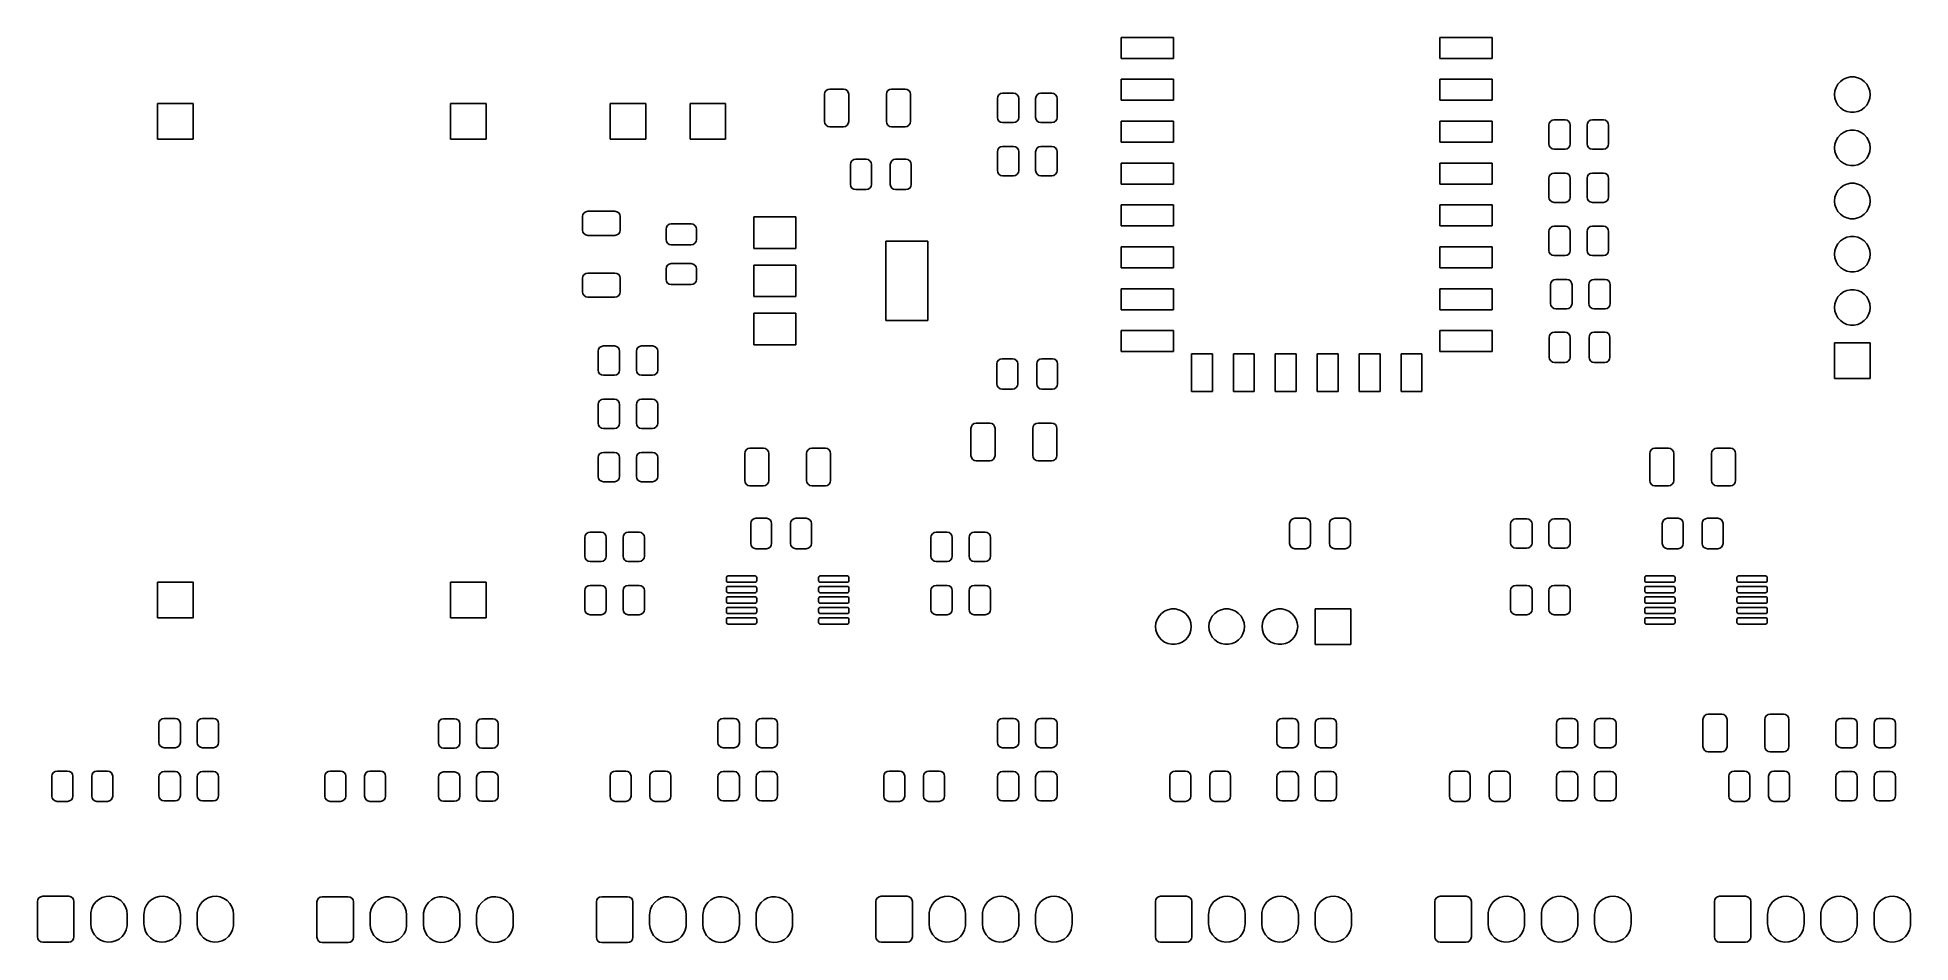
# Model space of a CAD drawing. Extents: x 2.94 to 6.46, y -5.04 to -3.34.
import ezdxf

# ---------------------------------------------------------------- set-up
doc = ezdxf.new("R2010")
doc.units = 0
doc.header["$MEASUREMENT"] = 0
doc.layers.add('BLACK', color=7, linetype='CONTINUOUS')

msp = doc.modelspace()

# ---------------------------------------------------------------- linework, layer by layer
at = {"layer": 'BLACK', "linetype": 'CONTINUOUS'}
for p, q in [((4.97657, -3.38189), (4.97657, -3.34252)), ((4.97657, -3.34252), (5.075, -3.34252)), ((5.075, -3.34252), (5.075, -3.38189)), ((5.575, -3.38189), (5.575, -3.34252)), ((5.575, -3.34252), (5.67343, -3.34252)), ((5.67343, -3.34252), (5.67343, -3.38189)), ((5.075, -3.38189), (4.97657, -3.38189)), ((5.67343, -3.38189), (5.575, -3.38189)), ((4.41929, -3.44941), (4.42004, -3.44564)), ((4.42004, -3.44564), (4.42217, -3.44245)), ((4.42217, -3.44245), (4.42537, -3.44032)), ((4.42537, -3.44032), (4.42913, -3.43957)), ((4.42913, -3.43957), (4.45472, -3.43957)), ((4.45472, -3.43957), (4.45849, -3.44032)), ((4.45849, -3.44032), (4.46168, -3.44245)), ((4.46168, -3.44245), (4.46382, -3.44564)), ((4.46382, -3.44564), (4.46457, -3.44941)), ((4.53543, -3.44941), (4.53618, -3.44564)), ((4.53618, -3.44564), (4.53832, -3.44245)), ((4.53832, -3.44245), (4.54151, -3.44032)), ((4.54151, -3.44032), (4.54528, -3.43957)), ((4.54528, -3.43957), (4.57087, -3.43957)), ((4.57087, -3.43957), (4.57463, -3.44032)), ((4.57463, -3.44032), (4.57783, -3.44245)), ((4.57783, -3.44245), (4.57996, -3.44564)), ((4.57996, -3.44564), (4.58071, -3.44941)), ((4.74997, -3.44819), (4.75374, -3.44744)), ((4.75374, -3.44744), (4.77441, -3.44744)), ((4.77441, -3.44744), (4.77818, -3.44819)), ((4.82182, -3.44819), (4.82559, -3.44744)), ((4.82559, -3.44744), (4.84626, -3.44744)), ((4.84626, -3.44744), (4.85003, -3.44819)), ((4.97657, -3.46063), (4.97657, -3.42126)), ((4.97657, -3.42126), (5.075, -3.42126)), ((5.075, -3.42126), (5.075, -3.46063)), ((5.575, -3.46063), (5.575, -3.42126)), ((5.575, -3.42126), (5.67343, -3.42126)), ((5.67343, -3.42126), (5.67343, -3.46063)), ((6.31654, -3.45), (6.31727, -3.44304)), ((6.31727, -3.44304), (6.31943, -3.43639)), ((6.31943, -3.43639), (6.32293, -3.43033)), ((6.32293, -3.43033), (6.32761, -3.42513)), ((6.32761, -3.42513), (6.33327, -3.42102)), ((6.33327, -3.42102), (6.33966, -3.41817)), ((6.33966, -3.41817), (6.3465, -3.41672)), ((6.3465, -3.41672), (6.3535, -3.41672)), ((6.3535, -3.41672), (6.36034, -3.41817)), ((6.36034, -3.41817), (6.36673, -3.42102)), ((6.36673, -3.42102), (6.37239, -3.42513)), ((6.37239, -3.42513), (6.37707, -3.43033)), ((6.37707, -3.43033), (6.38057, -3.43639)), ((6.38057, -3.43639), (6.38273, -3.44304)), ((6.38273, -3.44304), (6.38346, -3.45)), ((3.16654, -3.53346), (3.16654, -3.46654)), ((3.16654, -3.46654), (3.23346, -3.46654)), ((3.23346, -3.46654), (3.23346, -3.53346)), ((3.71654, -3.53346), (3.71654, -3.46654)), ((3.71654, -3.46654), (3.78346, -3.46654)), ((3.78346, -3.46654), (3.78346, -3.53346)), ((4.01654, -3.53346), (4.01654, -3.46654)), ((4.01654, -3.46654), (4.08346, -3.46654)), ((4.08346, -3.46654), (4.08346, -3.53346)), ((4.16654, -3.53346), (4.16654, -3.46654)), ((4.16654, -3.46654), (4.23346, -3.46654)), ((4.23346, -3.46654), (4.23346, -3.53346)), ((4.41929, -3.50059), (4.41929, -3.44941)), ((4.46457, -3.44941), (4.46457, -3.50059)), ((4.53543, -3.50059), (4.53543, -3.44941)), ((4.58071, -3.44941), (4.58071, -3.50059)), ((4.7439, -3.45728), (4.74465, -3.45352)), ((4.7439, -3.49272), (4.7439, -3.45728)), ((4.74465, -3.45352), (4.74678, -3.45032)), ((4.74678, -3.45032), (4.74997, -3.44819)), ((4.77818, -3.44819), (4.78137, -3.45032)), ((4.78137, -3.45032), (4.7835, -3.45352)), ((4.7835, -3.45352), (4.78425, -3.45728)), ((4.78425, -3.45728), (4.78425, -3.49272)), ((4.81575, -3.45728), (4.8165, -3.45352)), ((4.81575, -3.49272), (4.81575, -3.45728)), ((4.8165, -3.45352), (4.81863, -3.45032)), ((4.81863, -3.45032), (4.82182, -3.44819)), ((4.85003, -3.44819), (4.85322, -3.45032)), ((4.85322, -3.45032), (4.85535, -3.45352)), ((4.85535, -3.45352), (4.8561, -3.45728)), ((4.8561, -3.45728), (4.8561, -3.49272)), ((5.075, -3.46063), (4.97657, -3.46063)), ((5.67343, -3.46063), (5.575, -3.46063)), ((6.31727, -3.45696), (6.31654, -3.45)), ((6.31943, -3.46361), (6.31727, -3.45696)), ((6.32293, -3.46967), (6.31943, -3.46361)), ((6.32761, -3.47487), (6.32293, -3.46967)), ((6.33327, -3.47898), (6.32761, -3.47487)), ((6.33966, -3.48183), (6.33327, -3.47898)), ((6.3465, -3.48328), (6.33966, -3.48183)), ((6.3535, -3.48328), (6.3465, -3.48328)), ((6.36034, -3.48183), (6.3535, -3.48328)), ((6.36673, -3.47898), (6.36034, -3.48183)), ((6.37239, -3.47487), (6.36673, -3.47898)), ((6.37707, -3.46967), (6.37239, -3.47487)), ((6.38057, -3.46361), (6.37707, -3.46967)), ((6.38273, -3.45696), (6.38057, -3.46361)), ((6.38346, -3.45), (6.38273, -3.45696)), ((4.42004, -3.50436), (4.41929, -3.50059)), ((4.42217, -3.50755), (4.42004, -3.50436)), ((4.42537, -3.50968), (4.42217, -3.50755)), ((4.42913, -3.51043), (4.42537, -3.50968)), ((4.45472, -3.51043), (4.42913, -3.51043)), ((4.45849, -3.50968), (4.45472, -3.51043)), ((4.46168, -3.50755), (4.45849, -3.50968)), ((4.46382, -3.50436), (4.46168, -3.50755)), ((4.46457, -3.50059), (4.46382, -3.50436)), ((4.53618, -3.50436), (4.53543, -3.50059)), ((4.53832, -3.50755), (4.53618, -3.50436)), ((4.54151, -3.50968), (4.53832, -3.50755)), ((4.54528, -3.51043), (4.54151, -3.50968)), ((4.57087, -3.51043), (4.54528, -3.51043)), ((4.57463, -3.50968), (4.57087, -3.51043)), ((4.57783, -3.50755), (4.57463, -3.50968)), ((4.57996, -3.50436), (4.57783, -3.50755)), ((4.58071, -3.50059), (4.57996, -3.50436)), ((4.74465, -3.49648), (4.7439, -3.49272)), ((4.74678, -3.49968), (4.74465, -3.49648)), ((4.74997, -3.50181), (4.74678, -3.49968)), ((4.75374, -3.50256), (4.74997, -3.50181)), ((4.77441, -3.50256), (4.75374, -3.50256)), ((4.77818, -3.50181), (4.77441, -3.50256)), ((4.78137, -3.49968), (4.77818, -3.50181)), ((4.7835, -3.49648), (4.78137, -3.49968)), ((4.78425, -3.49272), (4.7835, -3.49648)), ((4.8165, -3.49648), (4.81575, -3.49272)), ((4.81863, -3.49968), (4.8165, -3.49648)), ((4.82182, -3.50181), (4.81863, -3.49968)), ((4.82559, -3.50256), (4.82182, -3.50181)), ((4.84626, -3.50256), (4.82559, -3.50256)), ((4.85003, -3.50181), (4.84626, -3.50256)), ((4.85322, -3.49968), (4.85003, -3.50181)), ((4.85535, -3.49648), (4.85322, -3.49968)), ((4.8561, -3.49272), (4.85535, -3.49648)), ((4.97657, -3.53937), (4.97657, -3.5)), ((4.97657, -3.5), (5.075, -3.5)), ((5.075, -3.5), (5.075, -3.53937)), ((5.575, -3.53937), (5.575, -3.5)), ((5.575, -3.5), (5.67343, -3.5)), ((5.67343, -3.5), (5.67343, -3.53937)), ((5.77982, -3.50728), (5.78057, -3.50352)), ((5.77982, -3.54272), (5.77982, -3.50728)), ((5.78057, -3.50352), (5.78271, -3.50032)), ((5.78271, -3.50032), (5.7859, -3.49819)), ((5.7859, -3.49819), (5.78967, -3.49744)), ((5.78967, -3.49744), (5.81033, -3.49744)), ((5.81033, -3.49744), (5.8141, -3.49819)), ((5.8141, -3.49819), (5.81729, -3.50032)), ((5.81729, -3.50032), (5.81943, -3.50352)), ((5.81943, -3.50352), (5.82018, -3.50728)), ((5.82018, -3.50728), (5.82018, -3.54272)), ((5.85167, -3.50728), (5.85242, -3.50352)), ((5.85167, -3.54272), (5.85167, -3.50728)), ((5.85242, -3.50352), (5.85456, -3.50032)), ((5.85456, -3.50032), (5.85775, -3.49819)), ((5.85775, -3.49819), (5.86152, -3.49744)), ((5.86152, -3.49744), (5.88219, -3.49744)), ((5.88219, -3.49744), (5.88595, -3.49819)), ((5.88595, -3.49819), (5.88914, -3.50032)), ((5.88914, -3.50032), (5.89128, -3.50352)), ((5.89128, -3.50352), (5.89203, -3.50728)), ((5.89203, -3.50728), (5.89203, -3.54272)), ((6.33327, -3.52102), (6.33966, -3.51817)), ((6.33966, -3.51817), (6.3465, -3.51672)), ((6.3465, -3.51672), (6.3535, -3.51672)), ((6.3535, -3.51672), (6.36034, -3.51817)), ((6.36034, -3.51817), (6.36673, -3.52102)), ((3.23346, -3.53346), (3.16654, -3.53346)), ((3.78346, -3.53346), (3.71654, -3.53346)), ((4.08346, -3.53346), (4.01654, -3.53346)), ((4.23346, -3.53346), (4.16654, -3.53346)), ((4.7439, -3.55728), (4.74465, -3.55352)), ((4.74465, -3.55352), (4.74678, -3.55032)), ((4.74678, -3.55032), (4.74997, -3.54819)), ((4.74997, -3.54819), (4.75374, -3.54744)), ((4.75374, -3.54744), (4.77441, -3.54744)), ((4.77441, -3.54744), (4.77818, -3.54819)), ((4.77818, -3.54819), (4.78137, -3.55032)), ((4.78137, -3.55032), (4.7835, -3.55352)), ((4.7835, -3.55352), (4.78425, -3.55728)), ((4.81575, -3.55728), (4.8165, -3.55352)), ((4.8165, -3.55352), (4.81863, -3.55032)), ((4.81863, -3.55032), (4.82182, -3.54819)), ((4.82182, -3.54819), (4.82559, -3.54744)), ((4.82559, -3.54744), (4.84626, -3.54744)), ((4.84626, -3.54744), (4.85003, -3.54819)), ((4.85003, -3.54819), (4.85322, -3.55032)), ((4.85322, -3.55032), (4.85535, -3.55352)), ((4.85535, -3.55352), (4.8561, -3.55728)), ((5.075, -3.53937), (4.97657, -3.53937)), ((5.67343, -3.53937), (5.575, -3.53937)), ((5.78057, -3.54648), (5.77982, -3.54272)), ((5.78271, -3.54968), (5.78057, -3.54648)), ((5.7859, -3.55181), (5.78271, -3.54968)), ((5.78967, -3.55256), (5.7859, -3.55181)), ((5.81033, -3.55256), (5.78967, -3.55256)), ((5.8141, -3.55181), (5.81033, -3.55256)), ((5.81729, -3.54968), (5.8141, -3.55181)), ((5.81943, -3.54648), (5.81729, -3.54968)), ((5.82018, -3.54272), (5.81943, -3.54648)), ((5.85242, -3.54648), (5.85167, -3.54272)), ((5.85456, -3.54968), (5.85242, -3.54648)), ((5.85775, -3.55181), (5.85456, -3.54968)), ((5.86152, -3.55256), (5.85775, -3.55181)), ((5.88219, -3.55256), (5.86152, -3.55256)), ((5.88595, -3.55181), (5.88219, -3.55256)), ((5.88914, -3.54968), (5.88595, -3.55181)), ((5.89128, -3.54648), (5.88914, -3.54968)), ((5.89203, -3.54272), (5.89128, -3.54648)), ((6.31654, -3.55), (6.31727, -3.54304)), ((6.31727, -3.55696), (6.31654, -3.55)), ((6.31727, -3.54304), (6.31943, -3.53639)), ((6.31943, -3.53639), (6.32293, -3.53033)), ((6.32293, -3.53033), (6.32761, -3.52513)), ((6.32761, -3.52513), (6.33327, -3.52102)), ((6.36673, -3.52102), (6.37239, -3.52513)), ((6.37239, -3.52513), (6.37707, -3.53033)), ((6.37707, -3.53033), (6.38057, -3.53639)), ((6.38057, -3.53639), (6.38273, -3.54304)), ((6.38273, -3.54304), (6.38346, -3.55)), ((6.38346, -3.55), (6.38273, -3.55696)), ((4.46791, -3.5813), (4.46866, -3.57753)), ((4.46791, -3.6187), (4.46791, -3.5813)), ((4.46866, -3.57753), (4.4708, -3.57434)), ((4.4708, -3.57434), (4.47399, -3.57221)), ((4.47399, -3.57221), (4.47776, -3.57146)), ((4.47776, -3.57146), (4.49744, -3.57146)), ((4.49744, -3.57146), (4.50121, -3.57221)), ((4.50121, -3.57221), (4.5044, -3.57434)), ((4.5044, -3.57434), (4.50653, -3.57753)), ((4.50653, -3.57753), (4.50728, -3.5813)), ((4.50728, -3.5813), (4.50728, -3.6187)), ((4.54272, -3.5813), (4.54347, -3.57753)), ((4.54272, -3.6187), (4.54272, -3.5813)), ((4.54347, -3.57753), (4.5456, -3.57434)), ((4.5456, -3.57434), (4.54879, -3.57221)), ((4.54879, -3.57221), (4.55256, -3.57146)), ((4.55256, -3.57146), (4.57224, -3.57146)), ((4.57224, -3.57146), (4.57601, -3.57221)), ((4.57601, -3.57221), (4.5792, -3.57434)), ((4.5792, -3.57434), (4.58134, -3.57753)), ((4.58134, -3.57753), (4.58209, -3.5813)), ((4.58209, -3.5813), (4.58209, -3.6187)), ((4.7439, -3.59272), (4.7439, -3.55728)), ((4.78425, -3.55728), (4.78425, -3.59272)), ((4.81575, -3.59272), (4.81575, -3.55728)), ((4.8561, -3.55728), (4.8561, -3.59272)), ((4.97657, -3.61811), (4.97657, -3.57874)), ((4.97657, -3.57874), (5.075, -3.57874)), ((5.075, -3.57874), (5.075, -3.61811)), ((5.575, -3.61811), (5.575, -3.57874)), ((5.575, -3.57874), (5.67343, -3.57874)), ((5.67343, -3.57874), (5.67343, -3.61811)), ((6.31943, -3.56361), (6.31727, -3.55696)), ((6.32293, -3.56967), (6.31943, -3.56361)), ((6.32761, -3.57487), (6.32293, -3.56967)), ((6.33327, -3.57898), (6.32761, -3.57487)), ((6.33966, -3.58183), (6.33327, -3.57898)), ((6.3465, -3.58328), (6.33966, -3.58183)), ((6.3535, -3.58328), (6.3465, -3.58328)), ((6.36034, -3.58183), (6.3535, -3.58328)), ((6.36673, -3.57898), (6.36034, -3.58183)), ((6.37239, -3.57487), (6.36673, -3.57898)), ((6.37707, -3.56967), (6.37239, -3.57487)), ((6.38057, -3.56361), (6.37707, -3.56967)), ((6.38273, -3.55696), (6.38057, -3.56361)), ((4.46866, -3.62247), (4.46791, -3.6187)), ((4.4708, -3.62566), (4.46866, -3.62247)), ((4.50653, -3.62247), (4.5044, -3.62566)), ((4.50728, -3.6187), (4.50653, -3.62247)), ((4.54347, -3.62247), (4.54272, -3.6187)), ((4.5456, -3.62566), (4.54347, -3.62247)), ((4.58134, -3.62247), (4.5792, -3.62566)), ((4.58209, -3.6187), (4.58134, -3.62247)), ((4.74465, -3.59648), (4.7439, -3.59272)), ((4.74678, -3.59968), (4.74465, -3.59648)), ((4.74997, -3.60181), (4.74678, -3.59968)), ((4.75374, -3.60256), (4.74997, -3.60181)), ((4.77441, -3.60256), (4.75374, -3.60256)), ((4.77818, -3.60181), (4.77441, -3.60256)), ((4.78137, -3.59968), (4.77818, -3.60181)), ((4.7835, -3.59648), (4.78137, -3.59968)), ((4.78425, -3.59272), (4.7835, -3.59648)), ((4.8165, -3.59648), (4.81575, -3.59272)), ((4.81863, -3.59968), (4.8165, -3.59648)), ((4.82182, -3.60181), (4.81863, -3.59968)), ((4.82559, -3.60256), (4.82182, -3.60181)), ((4.84626, -3.60256), (4.82559, -3.60256)), ((4.85003, -3.60181), (4.84626, -3.60256)), ((4.85322, -3.59968), (4.85003, -3.60181)), ((4.85535, -3.59648), (4.85322, -3.59968)), ((4.8561, -3.59272), (4.85535, -3.59648)), ((5.075, -3.61811), (4.97657, -3.61811)), ((5.67343, -3.61811), (5.575, -3.61811)), ((5.77982, -3.60728), (5.78057, -3.60352)), ((5.77982, -3.64272), (5.77982, -3.60728)), ((5.78057, -3.60352), (5.78271, -3.60032)), ((5.78271, -3.60032), (5.7859, -3.59819)), ((5.7859, -3.59819), (5.78967, -3.59744)), ((5.78967, -3.59744), (5.81033, -3.59744)), ((5.81033, -3.59744), (5.8141, -3.59819)), ((5.8141, -3.59819), (5.81729, -3.60032)), ((5.81729, -3.60032), (5.81943, -3.60352)), ((5.81943, -3.60352), (5.82018, -3.60728)), ((5.82018, -3.60728), (5.82018, -3.64272)), ((5.85167, -3.60728), (5.85242, -3.60352)), ((5.85167, -3.64272), (5.85167, -3.60728)), ((5.85242, -3.60352), (5.85456, -3.60032)), ((5.85456, -3.60032), (5.85775, -3.59819)), ((5.85775, -3.59819), (5.86152, -3.59744)), ((5.86152, -3.59744), (5.88219, -3.59744)), ((5.88219, -3.59744), (5.88595, -3.59819)), ((5.88595, -3.59819), (5.88914, -3.60032)), ((5.88914, -3.60032), (5.89128, -3.60352)), ((5.89128, -3.60352), (5.89203, -3.60728)), ((5.89203, -3.60728), (5.89203, -3.64272)), ((6.32761, -3.62513), (6.33327, -3.62102)), ((6.33327, -3.62102), (6.33966, -3.61817)), ((6.33966, -3.61817), (6.3465, -3.61672)), ((6.3465, -3.61672), (6.3535, -3.61672)), ((6.3535, -3.61672), (6.36034, -3.61817)), ((6.36034, -3.61817), (6.36673, -3.62102)), ((6.36673, -3.62102), (6.37239, -3.62513)), ((4.47399, -3.62779), (4.4708, -3.62566)), ((4.47776, -3.62854), (4.47399, -3.62779)), ((4.49744, -3.62854), (4.47776, -3.62854)), ((4.50121, -3.62779), (4.49744, -3.62854)), ((4.5044, -3.62566), (4.50121, -3.62779)), ((4.54879, -3.62779), (4.5456, -3.62566)), ((4.55256, -3.62854), (4.54879, -3.62779)), ((4.57224, -3.62854), (4.55256, -3.62854)), ((4.57601, -3.62779), (4.57224, -3.62854)), ((4.5792, -3.62566), (4.57601, -3.62779)), ((4.97657, -3.69685), (4.97657, -3.65748)), ((4.97657, -3.65748), (5.075, -3.65748)), ((5.075, -3.65748), (5.075, -3.69685)), ((5.575, -3.69685), (5.575, -3.65748)), ((5.575, -3.65748), (5.67343, -3.65748)), ((5.67343, -3.65748), (5.67343, -3.69685)), ((5.78057, -3.64648), (5.77982, -3.64272)), ((5.78271, -3.64968), (5.78057, -3.64648)), ((5.7859, -3.65181), (5.78271, -3.64968)), ((5.78967, -3.65256), (5.7859, -3.65181)), ((5.81033, -3.65256), (5.78967, -3.65256)), ((5.8141, -3.65181), (5.81033, -3.65256)), ((5.81729, -3.64968), (5.8141, -3.65181)), ((5.81943, -3.64648), (5.81729, -3.64968)), ((5.82018, -3.64272), (5.81943, -3.64648)), ((5.85242, -3.64648), (5.85167, -3.64272)), ((5.85456, -3.64968), (5.85242, -3.64648)), ((5.85775, -3.65181), (5.85456, -3.64968)), ((5.86152, -3.65256), (5.85775, -3.65181)), ((5.88219, -3.65256), (5.86152, -3.65256)), ((5.88595, -3.65181), (5.88219, -3.65256)), ((5.88914, -3.64968), (5.88595, -3.65181)), ((5.89128, -3.64648), (5.88914, -3.64968)), ((5.89203, -3.64272), (5.89128, -3.64648)), ((6.31654, -3.65), (6.31727, -3.64304)), ((6.31727, -3.65696), (6.31654, -3.65)), ((6.31727, -3.64304), (6.31943, -3.63639)), ((6.31943, -3.66361), (6.31727, -3.65696)), ((6.31943, -3.63639), (6.32293, -3.63033)), ((6.32293, -3.63033), (6.32761, -3.62513)), ((6.37239, -3.62513), (6.37707, -3.63033)), ((6.37707, -3.63033), (6.38057, -3.63639)), ((6.38057, -3.63639), (6.38273, -3.64304)), ((6.38273, -3.65696), (6.38057, -3.66361)), ((6.38273, -3.64304), (6.38346, -3.65)), ((6.38346, -3.65), (6.38273, -3.65696)), ((3.96457, -3.67913), (3.96532, -3.67537)), ((3.96457, -3.70472), (3.96457, -3.67913)), ((3.96532, -3.67537), (3.96745, -3.67217)), ((3.96745, -3.67217), (3.97064, -3.67004)), ((3.97064, -3.67004), (3.97441, -3.66929)), ((3.97441, -3.66929), (4.02559, -3.66929)), ((4.02559, -3.66929), (4.02936, -3.67004)), ((4.02936, -3.67004), (4.03255, -3.67217)), ((4.03255, -3.67217), (4.03468, -3.67537)), ((4.03468, -3.67537), (4.03543, -3.67913)), ((4.03543, -3.67913), (4.03543, -3.70472)), ((4.12434, -3.6958), (4.12753, -3.69366)), ((4.12753, -3.69366), (4.1313, -3.69291)), ((4.1313, -3.69291), (4.1687, -3.69291)), ((4.1687, -3.69291), (4.17247, -3.69366)), ((4.17247, -3.69366), (4.17566, -3.6958)), ((4.28661, -3.73898), (4.28661, -3.67992)), ((4.28661, -3.67992), (4.36535, -3.67992)), ((4.36535, -3.67992), (4.36535, -3.73898)), ((6.32293, -3.66967), (6.31943, -3.66361)), ((6.32761, -3.67487), (6.32293, -3.66967)), ((6.33327, -3.67898), (6.32761, -3.67487)), ((6.33966, -3.68183), (6.33327, -3.67898)), ((6.3465, -3.68328), (6.33966, -3.68183)), ((6.3535, -3.68328), (6.3465, -3.68328)), ((6.36034, -3.68183), (6.3535, -3.68328)), ((6.36673, -3.67898), (6.36034, -3.68183)), ((6.37239, -3.67487), (6.36673, -3.67898)), ((6.37707, -3.66967), (6.37239, -3.67487)), ((6.38057, -3.66361), (6.37707, -3.66967)), ((3.96532, -3.70849), (3.96457, -3.70472)), ((3.96745, -3.71168), (3.96532, -3.70849)), ((3.97064, -3.71382), (3.96745, -3.71168)), ((3.97441, -3.71457), (3.97064, -3.71382)), ((4.02559, -3.71457), (3.97441, -3.71457)), ((4.02936, -3.71382), (4.02559, -3.71457)), ((4.03255, -3.71168), (4.02936, -3.71382)), ((4.03468, -3.70849), (4.03255, -3.71168)), ((4.03543, -3.70472), (4.03468, -3.70849)), ((4.12146, -3.70276), (4.12221, -3.69899)), ((4.12146, -3.72244), (4.12146, -3.70276)), ((4.12221, -3.72621), (4.12146, -3.72244)), ((4.12221, -3.69899), (4.12434, -3.6958)), ((4.12434, -3.7294), (4.12221, -3.72621)), ((4.12753, -3.73153), (4.12434, -3.7294)), ((4.17566, -3.7294), (4.17247, -3.73153)), ((4.17566, -3.6958), (4.17779, -3.69899)), ((4.17779, -3.72621), (4.17566, -3.7294)), ((4.17779, -3.69899), (4.17854, -3.70276)), ((4.17854, -3.72244), (4.17779, -3.72621)), ((4.17854, -3.70276), (4.17854, -3.72244)), ((4.53465, -3.8748), (4.53465, -3.7252)), ((4.53465, -3.7252), (4.61339, -3.7252)), ((4.61339, -3.7252), (4.61339, -3.8748)), ((5.075, -3.69685), (4.97657, -3.69685)), ((5.67343, -3.69685), (5.575, -3.69685)), ((5.77982, -3.70728), (5.78057, -3.70352)), ((5.77982, -3.74272), (5.77982, -3.70728)), ((5.78057, -3.70352), (5.78271, -3.70032)), ((5.78271, -3.70032), (5.7859, -3.69819)), ((5.7859, -3.69819), (5.78967, -3.69744)), ((5.78967, -3.69744), (5.81033, -3.69744)), ((5.81033, -3.69744), (5.8141, -3.69819)), ((5.8141, -3.69819), (5.81729, -3.70032)), ((5.81729, -3.70032), (5.81943, -3.70352)), ((5.81943, -3.70352), (5.82018, -3.70728)), ((5.82018, -3.70728), (5.82018, -3.74272)), ((5.85167, -3.70728), (5.85242, -3.70352)), ((5.85167, -3.74272), (5.85167, -3.70728)), ((5.85242, -3.70352), (5.85456, -3.70032)), ((5.85456, -3.70032), (5.85775, -3.69819)), ((5.85775, -3.69819), (5.86152, -3.69744)), ((5.86152, -3.69744), (5.88219, -3.69744)), ((5.88219, -3.69744), (5.88595, -3.69819)), ((5.88595, -3.69819), (5.88914, -3.70032)), ((5.88914, -3.70032), (5.89128, -3.70352)), ((5.89128, -3.70352), (5.89203, -3.70728)), ((5.89203, -3.70728), (5.89203, -3.74272)), ((6.32293, -3.73033), (6.32761, -3.72513)), ((6.32761, -3.72513), (6.33327, -3.72102)), ((6.33327, -3.72102), (6.33966, -3.71817)), ((6.33966, -3.71817), (6.3465, -3.71672)), ((6.3465, -3.71672), (6.3535, -3.71672)), ((6.3535, -3.71672), (6.36034, -3.71817)), ((6.36034, -3.71817), (6.36673, -3.72102)), ((6.36673, -3.72102), (6.37239, -3.72513)), ((6.37239, -3.72513), (6.37707, -3.73033)), ((4.1313, -3.73228), (4.12753, -3.73153)), ((4.1687, -3.73228), (4.1313, -3.73228)), ((4.17247, -3.73153), (4.1687, -3.73228)), ((4.36535, -3.73898), (4.28661, -3.73898)), ((4.97657, -3.77559), (4.97657, -3.73622)), ((4.97657, -3.73622), (5.075, -3.73622)), ((5.075, -3.73622), (5.075, -3.77559)), ((5.575, -3.77559), (5.575, -3.73622)), ((5.575, -3.73622), (5.67343, -3.73622)), ((5.67343, -3.73622), (5.67343, -3.77559)), ((5.78057, -3.74648), (5.77982, -3.74272)), ((5.78271, -3.74968), (5.78057, -3.74648)), ((5.7859, -3.75181), (5.78271, -3.74968)), ((5.78967, -3.75256), (5.7859, -3.75181)), ((5.81033, -3.75256), (5.78967, -3.75256)), ((5.8141, -3.75181), (5.81033, -3.75256)), ((5.81729, -3.74968), (5.8141, -3.75181)), ((5.81943, -3.74648), (5.81729, -3.74968)), ((5.82018, -3.74272), (5.81943, -3.74648)), ((5.85242, -3.74648), (5.85167, -3.74272)), ((5.85456, -3.74968), (5.85242, -3.74648)), ((5.85775, -3.75181), (5.85456, -3.74968)), ((5.86152, -3.75256), (5.85775, -3.75181)), ((5.88219, -3.75256), (5.86152, -3.75256)), ((5.88595, -3.75181), (5.88219, -3.75256)), ((5.88914, -3.74968), (5.88595, -3.75181)), ((5.89128, -3.74648), (5.88914, -3.74968)), ((5.89203, -3.74272), (5.89128, -3.74648)), ((6.31654, -3.75), (6.31727, -3.74304)), ((6.31727, -3.75696), (6.31654, -3.75)), ((6.31727, -3.74304), (6.31943, -3.73639)), ((6.31943, -3.76361), (6.31727, -3.75696)), ((6.31943, -3.73639), (6.32293, -3.73033)), ((6.32293, -3.76967), (6.31943, -3.76361)), ((6.37707, -3.73033), (6.38057, -3.73639)), ((6.38057, -3.76361), (6.37707, -3.76967)), ((6.38057, -3.73639), (6.38273, -3.74304)), ((6.38273, -3.75696), (6.38057, -3.76361)), ((6.38273, -3.74304), (6.38346, -3.75)), ((6.38346, -3.75), (6.38273, -3.75696)), ((3.96457, -3.79528), (3.96532, -3.79151)), ((3.96457, -3.82087), (3.96457, -3.79528)), ((3.96532, -3.79151), (3.96745, -3.78832)), ((3.96745, -3.78832), (3.97064, -3.78618)), ((3.97064, -3.78618), (3.97441, -3.78543)), ((3.97441, -3.78543), (4.02559, -3.78543)), ((4.02559, -3.78543), (4.02936, -3.78618)), ((4.02936, -3.78618), (4.03255, -3.78832)), ((4.03255, -3.78832), (4.03468, -3.79151)), ((4.03468, -3.79151), (4.03543, -3.79528)), ((4.03543, -3.79528), (4.03543, -3.82087)), ((4.12146, -3.77756), (4.12221, -3.77379)), ((4.12146, -3.79724), (4.12146, -3.77756)), ((4.12221, -3.80101), (4.12146, -3.79724)), ((4.12221, -3.77379), (4.12434, -3.7706)), ((4.12434, -3.7706), (4.12753, -3.76847)), ((4.12753, -3.76847), (4.1313, -3.76772)), ((4.1313, -3.76772), (4.1687, -3.76772)), ((4.1687, -3.76772), (4.17247, -3.76847)), ((4.17247, -3.76847), (4.17566, -3.7706)), ((4.17566, -3.7706), (4.17779, -3.77379)), ((4.17779, -3.77379), (4.17854, -3.77756)), ((4.17854, -3.79724), (4.17779, -3.80101)), ((4.17854, -3.77756), (4.17854, -3.79724)), ((4.28661, -3.82953), (4.28661, -3.77047)), ((4.28661, -3.77047), (4.36535, -3.77047)), ((4.36535, -3.77047), (4.36535, -3.82953)), ((5.075, -3.77559), (4.97657, -3.77559)), ((5.67343, -3.77559), (5.575, -3.77559)), ((5.78586, -3.80032), (5.78905, -3.79819)), ((5.78905, -3.79819), (5.79281, -3.79744)), ((5.79281, -3.79744), (5.81348, -3.79744)), ((5.81348, -3.79744), (5.81725, -3.79819)), ((5.81725, -3.79819), (5.82044, -3.80032)), ((5.85771, -3.80032), (5.8609, -3.79819)), ((5.8609, -3.79819), (5.86467, -3.79744)), ((5.86467, -3.79744), (5.88533, -3.79744)), ((5.88533, -3.79744), (5.8891, -3.79819)), ((5.8891, -3.79819), (5.89229, -3.80032)), ((6.32761, -3.77487), (6.32293, -3.76967)), ((6.33327, -3.77898), (6.32761, -3.77487)), ((6.33966, -3.78183), (6.33327, -3.77898)), ((6.3465, -3.78328), (6.33966, -3.78183)), ((6.3535, -3.78328), (6.3465, -3.78328)), ((6.36034, -3.78183), (6.3535, -3.78328)), ((6.36673, -3.77898), (6.36034, -3.78183)), ((6.37239, -3.77487), (6.36673, -3.77898)), ((6.37707, -3.76967), (6.37239, -3.77487)), ((3.96532, -3.82463), (3.96457, -3.82087)), ((3.96745, -3.82783), (3.96532, -3.82463)), ((3.97064, -3.82996), (3.96745, -3.82783)), ((3.97441, -3.83071), (3.97064, -3.82996)), ((4.02559, -3.83071), (3.97441, -3.83071)), ((4.02936, -3.82996), (4.02559, -3.83071)), ((4.03255, -3.82783), (4.02936, -3.82996)), ((4.03468, -3.82463), (4.03255, -3.82783)), ((4.03543, -3.82087), (4.03468, -3.82463)), ((4.12434, -3.8042), (4.12221, -3.80101)), ((4.12753, -3.80634), (4.12434, -3.8042)), ((4.1313, -3.80709), (4.12753, -3.80634)), ((4.1687, -3.80709), (4.1313, -3.80709)), ((4.17247, -3.80634), (4.1687, -3.80709)), ((4.17566, -3.8042), (4.17247, -3.80634)), ((4.17779, -3.80101), (4.17566, -3.8042)), ((4.36535, -3.82953), (4.28661, -3.82953)), ((4.97657, -3.85433), (4.97657, -3.81496)), ((4.97657, -3.81496), (5.075, -3.81496)), ((5.075, -3.81496), (5.075, -3.85433)), ((5.575, -3.85433), (5.575, -3.81496)), ((5.575, -3.81496), (5.67343, -3.81496)), ((5.67343, -3.81496), (5.67343, -3.85433)), ((5.78297, -3.80728), (5.78372, -3.80352)), ((5.78297, -3.84272), (5.78297, -3.80728)), ((5.78372, -3.80352), (5.78586, -3.80032)), ((5.82044, -3.80032), (5.82258, -3.80352)), ((5.82258, -3.80352), (5.82333, -3.80728)), ((5.82333, -3.80728), (5.82333, -3.84272)), ((5.85482, -3.80728), (5.85557, -3.80352)), ((5.85482, -3.84272), (5.85482, -3.80728)), ((5.85557, -3.80352), (5.85771, -3.80032)), ((5.89229, -3.80032), (5.89443, -3.80352)), ((5.89443, -3.80352), (5.89518, -3.80728)), ((5.89518, -3.80728), (5.89518, -3.84272)), ((6.31943, -3.83639), (6.32293, -3.83033)), ((6.32293, -3.83033), (6.32761, -3.82513)), ((6.32761, -3.82513), (6.33327, -3.82102)), ((6.33327, -3.82102), (6.33966, -3.81817)), ((6.33966, -3.81817), (6.3465, -3.81672)), ((6.3465, -3.81672), (6.3535, -3.81672)), ((6.3535, -3.81672), (6.36034, -3.81817)), ((6.36034, -3.81817), (6.36673, -3.82102)), ((6.36673, -3.82102), (6.37239, -3.82513)), ((6.37239, -3.82513), (6.37707, -3.83033)), ((6.37707, -3.83033), (6.38057, -3.83639)), ((4.28661, -3.92008), (4.28661, -3.86102)), ((4.28661, -3.86102), (4.36535, -3.86102)), ((4.36535, -3.86102), (4.36535, -3.92008)), ((5.075, -3.85433), (4.97657, -3.85433)), ((5.67343, -3.85433), (5.575, -3.85433)), ((5.78372, -3.84648), (5.78297, -3.84272)), ((5.78586, -3.84968), (5.78372, -3.84648)), ((5.78905, -3.85181), (5.78586, -3.84968)), ((5.79281, -3.85256), (5.78905, -3.85181)), ((5.81348, -3.85256), (5.79281, -3.85256)), ((5.81725, -3.85181), (5.81348, -3.85256)), ((5.82044, -3.84968), (5.81725, -3.85181)), ((5.82258, -3.84648), (5.82044, -3.84968)), ((5.82333, -3.84272), (5.82258, -3.84648)), ((5.85557, -3.84648), (5.85482, -3.84272)), ((5.85771, -3.84968), (5.85557, -3.84648)), ((5.8609, -3.85181), (5.85771, -3.84968)), ((5.86467, -3.85256), (5.8609, -3.85181)), ((5.88533, -3.85256), (5.86467, -3.85256)), ((5.8891, -3.85181), (5.88533, -3.85256)), ((5.89229, -3.84968), (5.8891, -3.85181)), ((5.89443, -3.84648), (5.89229, -3.84968)), ((5.89518, -3.84272), (5.89443, -3.84648)), ((6.31654, -3.85), (6.31727, -3.84304)), ((6.31727, -3.85696), (6.31654, -3.85)), ((6.31727, -3.84304), (6.31943, -3.83639)), ((6.31943, -3.86361), (6.31727, -3.85696)), ((6.32293, -3.86967), (6.31943, -3.86361)), ((6.32761, -3.87487), (6.32293, -3.86967)), ((6.37707, -3.86967), (6.37239, -3.87487)), ((6.38057, -3.86361), (6.37707, -3.86967)), ((6.38057, -3.83639), (6.38273, -3.84304)), ((6.38273, -3.85696), (6.38057, -3.86361)), ((6.38273, -3.84304), (6.38346, -3.85)), ((6.38346, -3.85), (6.38273, -3.85696)), ((4.61339, -3.8748), (4.53465, -3.8748)), ((4.97657, -3.93307), (4.97657, -3.8937)), ((4.97657, -3.8937), (5.075, -3.8937)), ((5.075, -3.8937), (5.075, -3.93307)), ((5.575, -3.93307), (5.575, -3.8937)), ((5.575, -3.8937), (5.67343, -3.8937)), ((5.67343, -3.8937), (5.67343, -3.93307)), ((5.78051, -3.9063), (5.78126, -3.90253)), ((5.78126, -3.90253), (5.78339, -3.89934)), ((5.78339, -3.89934), (5.78659, -3.89721)), ((5.78659, -3.89721), (5.79035, -3.89646)), ((5.79035, -3.89646), (5.81004, -3.89646)), ((5.81004, -3.89646), (5.81381, -3.89721)), ((5.81381, -3.89721), (5.817, -3.89934)), ((5.817, -3.89934), (5.81913, -3.90253)), ((5.81913, -3.90253), (5.81988, -3.9063)), ((5.85531, -3.9063), (5.85606, -3.90253)), ((5.85606, -3.90253), (5.8582, -3.89934)), ((5.8582, -3.89934), (5.86139, -3.89721)), ((5.86139, -3.89721), (5.86516, -3.89646)), ((5.86516, -3.89646), (5.88484, -3.89646)), ((5.88484, -3.89646), (5.88861, -3.89721)), ((5.88861, -3.89721), (5.8918, -3.89934)), ((5.8918, -3.89934), (5.89394, -3.90253)), ((5.89394, -3.90253), (5.89469, -3.9063)), ((6.33327, -3.87898), (6.32761, -3.87487)), ((6.33966, -3.88183), (6.33327, -3.87898)), ((6.3465, -3.88328), (6.33966, -3.88183)), ((6.3535, -3.88328), (6.3465, -3.88328)), ((6.36034, -3.88183), (6.3535, -3.88328)), ((6.36673, -3.87898), (6.36034, -3.88183)), ((6.37239, -3.87487), (6.36673, -3.87898)), ((3.9939, -3.93228), (3.99465, -3.92852)), ((3.9939, -3.96772), (3.9939, -3.93228)), ((3.99465, -3.92852), (3.99678, -3.92532)), ((3.99678, -3.92532), (3.99997, -3.92319)), ((3.99997, -3.92319), (4.00374, -3.92244)), ((4.00374, -3.92244), (4.02441, -3.92244)), ((4.02441, -3.92244), (4.02818, -3.92319)), ((4.02818, -3.92319), (4.03137, -3.92532)), ((4.03137, -3.92532), (4.0335, -3.92852)), ((4.0335, -3.92852), (4.03425, -3.93228)), ((4.03425, -3.93228), (4.03425, -3.96772)), ((4.06575, -3.93228), (4.0665, -3.92852)), ((4.06575, -3.96772), (4.06575, -3.93228)), ((4.0665, -3.92852), (4.06863, -3.92532)), ((4.06863, -3.92532), (4.07182, -3.92319)), ((4.07182, -3.92319), (4.07559, -3.92244)), ((4.07559, -3.92244), (4.09626, -3.92244)), ((4.09626, -3.92244), (4.10003, -3.92319)), ((4.10003, -3.92319), (4.10322, -3.92532)), ((4.10322, -3.92532), (4.10535, -3.92852)), ((4.10535, -3.92852), (4.1061, -3.93228)), ((4.1061, -3.93228), (4.1061, -3.96772)), ((4.36535, -3.92008), (4.28661, -3.92008)), ((5.075, -3.93307), (4.97657, -3.93307)), ((5.10846, -4.00787), (5.10846, -3.93701)), ((5.10846, -3.93701), (5.14783, -3.93701)), ((5.14783, -3.93701), (5.14783, -4.00787)), ((5.1872, -4.00787), (5.1872, -3.93701)), ((5.1872, -3.93701), (5.22657, -3.93701)), ((5.22657, -3.93701), (5.22657, -4.00787)), ((5.26594, -4.00787), (5.26594, -3.93701)), ((5.26594, -3.93701), (5.30531, -3.93701)), ((5.30531, -3.93701), (5.30531, -4.00787)), ((5.34469, -4.00787), (5.34469, -3.93701)), ((5.34469, -3.93701), (5.38406, -3.93701)), ((5.38406, -3.93701), (5.38406, -4.00787)), ((5.42343, -4.00787), (5.42343, -3.93701)), ((5.42343, -3.93701), (5.4628, -3.93701)), ((5.4628, -3.93701), (5.4628, -4.00787)), ((5.50217, -4.00787), (5.50217, -3.93701)), ((5.50217, -3.93701), (5.54154, -3.93701)), ((5.54154, -3.93701), (5.54154, -4.00787)), ((5.67343, -3.93307), (5.575, -3.93307)), ((5.78051, -3.9437), (5.78051, -3.9063)), ((5.81988, -3.9063), (5.81988, -3.9437)), ((5.85531, -3.9437), (5.85531, -3.9063)), ((5.89469, -3.9063), (5.89469, -3.9437)), ((6.31654, -3.98346), (6.31654, -3.91654)), ((6.31654, -3.91654), (6.38346, -3.91654)), ((6.38346, -3.91654), (6.38346, -3.98346)), ((3.99465, -3.97148), (3.9939, -3.96772)), ((3.99678, -3.97468), (3.99465, -3.97148)), ((3.99997, -3.97681), (3.99678, -3.97468)), ((4.03137, -3.97468), (4.02818, -3.97681)), ((4.0335, -3.97148), (4.03137, -3.97468)), ((4.03425, -3.96772), (4.0335, -3.97148)), ((4.0665, -3.97148), (4.06575, -3.96772)), ((4.06863, -3.97468), (4.0665, -3.97148)), ((4.07182, -3.97681), (4.06863, -3.97468)), ((4.10322, -3.97468), (4.10003, -3.97681)), ((4.10535, -3.97148), (4.10322, -3.97468)), ((4.1061, -3.96772), (4.10535, -3.97148)), ((4.74291, -3.9563), (4.74366, -3.95253)), ((4.74291, -3.9937), (4.74291, -3.9563)), ((4.74366, -3.95253), (4.7458, -3.94934)), ((4.7458, -3.94934), (4.74899, -3.94721)), ((4.74899, -3.94721), (4.75276, -3.94646)), ((4.75276, -3.94646), (4.77244, -3.94646)), ((4.77244, -3.94646), (4.77621, -3.94721)), ((4.77621, -3.94721), (4.7794, -3.94934)), ((4.7794, -3.94934), (4.78153, -3.95253)), ((4.78153, -3.95253), (4.78228, -3.9563)), ((4.78228, -3.9563), (4.78228, -3.9937)), ((4.81772, -3.9563), (4.81847, -3.95253)), ((4.81772, -3.9937), (4.81772, -3.9563)), ((4.81847, -3.95253), (4.8206, -3.94934)), ((4.8206, -3.94934), (4.82379, -3.94721)), ((4.82379, -3.94721), (4.82756, -3.94646)), ((4.82756, -3.94646), (4.84724, -3.94646)), ((4.84724, -3.94646), (4.85101, -3.94721)), ((4.85101, -3.94721), (4.8542, -3.94934)), ((4.8542, -3.94934), (4.85634, -3.95253)), ((4.85634, -3.95253), (4.85709, -3.9563)), ((4.85709, -3.9563), (4.85709, -3.9937)), ((5.78126, -3.94747), (5.78051, -3.9437)), ((5.78339, -3.95066), (5.78126, -3.94747)), ((5.78659, -3.95279), (5.78339, -3.95066)), ((5.79035, -3.95354), (5.78659, -3.95279)), ((5.81004, -3.95354), (5.79035, -3.95354)), ((5.81381, -3.95279), (5.81004, -3.95354)), ((5.817, -3.95066), (5.81381, -3.95279)), ((5.81913, -3.94747), (5.817, -3.95066)), ((5.81988, -3.9437), (5.81913, -3.94747)), ((5.85606, -3.94747), (5.85531, -3.9437)), ((5.8582, -3.95066), (5.85606, -3.94747)), ((5.86139, -3.95279), (5.8582, -3.95066)), ((5.86516, -3.95354), (5.86139, -3.95279)), ((5.88484, -3.95354), (5.86516, -3.95354)), ((5.88861, -3.95279), (5.88484, -3.95354)), ((5.8918, -3.95066), (5.88861, -3.95279)), ((5.89394, -3.94747), (5.8918, -3.95066)), ((5.89469, -3.9437), (5.89394, -3.94747)), ((4.00374, -3.97756), (3.99997, -3.97681)), ((4.02441, -3.97756), (4.00374, -3.97756)), ((4.02818, -3.97681), (4.02441, -3.97756)), ((4.07559, -3.97756), (4.07182, -3.97681)), ((4.09626, -3.97756), (4.07559, -3.97756)), ((4.10003, -3.97681), (4.09626, -3.97756)), ((4.74366, -3.99747), (4.74291, -3.9937)), ((4.7458, -4.00066), (4.74366, -3.99747)), ((4.74899, -4.00279), (4.7458, -4.00066)), ((4.75276, -4.00354), (4.74899, -4.00279)), ((4.77244, -4.00354), (4.75276, -4.00354)), ((4.77621, -4.00279), (4.77244, -4.00354)), ((4.7794, -4.00066), (4.77621, -4.00279)), ((4.78153, -3.99747), (4.7794, -4.00066)), ((4.78228, -3.9937), (4.78153, -3.99747)), ((4.81847, -3.99747), (4.81772, -3.9937)), ((4.8206, -4.00066), (4.81847, -3.99747)), ((4.82379, -4.00279), (4.8206, -4.00066)), ((4.82756, -4.00354), (4.82379, -4.00279)), ((4.84724, -4.00354), (4.82756, -4.00354)), ((4.85101, -4.00279), (4.84724, -4.00354)), ((4.8542, -4.00066), (4.85101, -4.00279)), ((4.85634, -3.99747), (4.8542, -4.00066)), ((4.85709, -3.9937), (4.85634, -3.99747)), ((5.14783, -4.00787), (5.10846, -4.00787)), ((5.22657, -4.00787), (5.1872, -4.00787)), ((5.30531, -4.00787), (5.26594, -4.00787)), ((5.38406, -4.00787), (5.34469, -4.00787)), ((5.4628, -4.00787), (5.42343, -4.00787)), ((5.54154, -4.00787), (5.50217, -4.00787)), ((6.38346, -3.98346), (6.31654, -3.98346)), ((3.9939, -4.03228), (3.99465, -4.02852)), ((3.9939, -4.06772), (3.9939, -4.03228)), ((3.99465, -4.02852), (3.99678, -4.02532)), ((3.99678, -4.02532), (3.99997, -4.02319)), ((3.99997, -4.02319), (4.00374, -4.02244)), ((4.00374, -4.02244), (4.02441, -4.02244)), ((4.02441, -4.02244), (4.02818, -4.02319)), ((4.02818, -4.02319), (4.03137, -4.02532)), ((4.03137, -4.02532), (4.0335, -4.02852)), ((4.0335, -4.02852), (4.03425, -4.03228)), ((4.03425, -4.03228), (4.03425, -4.06772)), ((4.06575, -4.03228), (4.0665, -4.02852)), ((4.06575, -4.06772), (4.06575, -4.03228)), ((4.0665, -4.02852), (4.06863, -4.02532)), ((4.06863, -4.02532), (4.07182, -4.02319)), ((4.07182, -4.02319), (4.07559, -4.02244)), ((4.07559, -4.02244), (4.09626, -4.02244)), ((4.09626, -4.02244), (4.10003, -4.02319)), ((4.10003, -4.02319), (4.10322, -4.02532)), ((4.10322, -4.02532), (4.10535, -4.02852)), ((4.10535, -4.02852), (4.1061, -4.03228)), ((4.1061, -4.03228), (4.1061, -4.06772)), ((3.99465, -4.07148), (3.9939, -4.06772)), ((3.99678, -4.07468), (3.99465, -4.07148)), ((3.99997, -4.07681), (3.99678, -4.07468)), ((4.00374, -4.07756), (3.99997, -4.07681)), ((4.02441, -4.07756), (4.00374, -4.07756)), ((4.02818, -4.07681), (4.02441, -4.07756)), ((4.03137, -4.07468), (4.02818, -4.07681)), ((4.0335, -4.07148), (4.03137, -4.07468)), ((4.03425, -4.06772), (4.0335, -4.07148)), ((4.0665, -4.07148), (4.06575, -4.06772)), ((4.06863, -4.07468), (4.0665, -4.07148)), ((4.07182, -4.07681), (4.06863, -4.07468)), ((4.07559, -4.07756), (4.07182, -4.07681)), ((4.09626, -4.07756), (4.07559, -4.07756)), ((4.10003, -4.07681), (4.09626, -4.07756)), ((4.10322, -4.07468), (4.10003, -4.07681)), ((4.10535, -4.07148), (4.10322, -4.07468)), ((4.1061, -4.06772), (4.10535, -4.07148)), ((4.69429, -4.07736), (4.69504, -4.0736)), ((4.69429, -4.12854), (4.69429, -4.07736)), ((4.69504, -4.0736), (4.69717, -4.0704)), ((4.69717, -4.0704), (4.70037, -4.06827)), ((4.70037, -4.06827), (4.70413, -4.06752)), ((4.70413, -4.06752), (4.72972, -4.06752)), ((4.72972, -4.06752), (4.73349, -4.06827)), ((4.73349, -4.06827), (4.73668, -4.0704)), ((4.73668, -4.0704), (4.73882, -4.0736)), ((4.73882, -4.0736), (4.73957, -4.07736)), ((4.73957, -4.07736), (4.73957, -4.12854)), ((4.81043, -4.07736), (4.81118, -4.0736)), ((4.81043, -4.12854), (4.81043, -4.07736)), ((4.81118, -4.0736), (4.81332, -4.0704)), ((4.81332, -4.0704), (4.81651, -4.06827)), ((4.81651, -4.06827), (4.82028, -4.06752)), ((4.82028, -4.06752), (4.84587, -4.06752)), ((4.84587, -4.06752), (4.84963, -4.06827)), ((4.84963, -4.06827), (4.85283, -4.0704)), ((4.85283, -4.0704), (4.85496, -4.0736)), ((4.85496, -4.0736), (4.85571, -4.07736)), ((4.85571, -4.07736), (4.85571, -4.12854)), ((4.27217, -4.11745), (4.27537, -4.11532)), ((4.27537, -4.11532), (4.27913, -4.11457)), ((4.27913, -4.11457), (4.30472, -4.11457)), ((4.30472, -4.11457), (4.30849, -4.11532)), ((4.30849, -4.11532), (4.31168, -4.11745)), ((4.38832, -4.11745), (4.39151, -4.11532)), ((4.39151, -4.11532), (4.39528, -4.11457)), ((4.39528, -4.11457), (4.42087, -4.11457)), ((4.42087, -4.11457), (4.42463, -4.11532)), ((4.42463, -4.11532), (4.42783, -4.11745)), ((5.97217, -4.11745), (5.97537, -4.11532)), ((5.97537, -4.11532), (5.97913, -4.11457)), ((5.97913, -4.11457), (6.00472, -4.11457)), ((6.00472, -4.11457), (6.00849, -4.11532)), ((6.00849, -4.11532), (6.01168, -4.11745)), ((6.08832, -4.11745), (6.09151, -4.11532)), ((6.09151, -4.11532), (6.09528, -4.11457)), ((6.09528, -4.11457), (6.12087, -4.11457)), ((6.12087, -4.11457), (6.12463, -4.11532)), ((6.12463, -4.11532), (6.12783, -4.11745)), ((3.9939, -4.13228), (3.99465, -4.12852)), ((3.9939, -4.16772), (3.9939, -4.13228)), ((3.99465, -4.12852), (3.99678, -4.12532)), ((3.99678, -4.12532), (3.99997, -4.12319)), ((3.99997, -4.12319), (4.00374, -4.12244)), ((4.00374, -4.12244), (4.02441, -4.12244)), ((4.02441, -4.12244), (4.02818, -4.12319)), ((4.02818, -4.12319), (4.03137, -4.12532)), ((4.03137, -4.12532), (4.0335, -4.12852)), ((4.0335, -4.12852), (4.03425, -4.13228)), ((4.03425, -4.13228), (4.03425, -4.16772)), ((4.06575, -4.13228), (4.0665, -4.12852)), ((4.06575, -4.16772), (4.06575, -4.13228)), ((4.0665, -4.12852), (4.06863, -4.12532)), ((4.06863, -4.12532), (4.07182, -4.12319)), ((4.07182, -4.12319), (4.07559, -4.12244)), ((4.07559, -4.12244), (4.09626, -4.12244)), ((4.09626, -4.12244), (4.10003, -4.12319)), ((4.10003, -4.12319), (4.10322, -4.12532)), ((4.10322, -4.12532), (4.10535, -4.12852)), ((4.10535, -4.12852), (4.1061, -4.13228)), ((4.1061, -4.13228), (4.1061, -4.16772)), ((4.26929, -4.12441), (4.27004, -4.12064)), ((4.26929, -4.17559), (4.26929, -4.12441)), ((4.27004, -4.12064), (4.27217, -4.11745)), ((4.31168, -4.11745), (4.31382, -4.12064)), ((4.31382, -4.12064), (4.31457, -4.12441)), ((4.31457, -4.12441), (4.31457, -4.17559)), ((4.38543, -4.12441), (4.38618, -4.12064)), ((4.38543, -4.17559), (4.38543, -4.12441)), ((4.38618, -4.12064), (4.38832, -4.11745)), ((4.42783, -4.11745), (4.42996, -4.12064)), ((4.42996, -4.12064), (4.43071, -4.12441)), ((4.43071, -4.12441), (4.43071, -4.17559)), ((4.69504, -4.13231), (4.69429, -4.12854)), ((4.69717, -4.1355), (4.69504, -4.13231)), ((4.70037, -4.13764), (4.69717, -4.1355)), ((4.70413, -4.13839), (4.70037, -4.13764)), ((4.72972, -4.13839), (4.70413, -4.13839)), ((4.73349, -4.13764), (4.72972, -4.13839)), ((4.73668, -4.1355), (4.73349, -4.13764)), ((4.73882, -4.13231), (4.73668, -4.1355)), ((4.73957, -4.12854), (4.73882, -4.13231)), ((4.81118, -4.13231), (4.81043, -4.12854)), ((4.81332, -4.1355), (4.81118, -4.13231)), ((4.81651, -4.13764), (4.81332, -4.1355)), ((4.82028, -4.13839), (4.81651, -4.13764)), ((4.84587, -4.13839), (4.82028, -4.13839)), ((4.84963, -4.13764), (4.84587, -4.13839)), ((4.85283, -4.1355), (4.84963, -4.13764)), ((4.85496, -4.13231), (4.85283, -4.1355)), ((4.85571, -4.12854), (4.85496, -4.13231)), ((5.96929, -4.12441), (5.97004, -4.12064)), ((5.96929, -4.17559), (5.96929, -4.12441)), ((5.97004, -4.12064), (5.97217, -4.11745)), ((6.01168, -4.11745), (6.01382, -4.12064)), ((6.01382, -4.12064), (6.01457, -4.12441)), ((6.01457, -4.12441), (6.01457, -4.17559)), ((6.08543, -4.12441), (6.08618, -4.12064)), ((6.08543, -4.17559), (6.08543, -4.12441)), ((6.08618, -4.12064), (6.08832, -4.11745)), ((6.12783, -4.11745), (6.12996, -4.12064)), ((6.12996, -4.12064), (6.13071, -4.12441)), ((6.13071, -4.12441), (6.13071, -4.17559)), ((3.99465, -4.17148), (3.9939, -4.16772)), ((3.99678, -4.17468), (3.99465, -4.17148)), ((3.99997, -4.17681), (3.99678, -4.17468)), ((4.00374, -4.17756), (3.99997, -4.17681)), ((4.02441, -4.17756), (4.00374, -4.17756)), ((4.02818, -4.17681), (4.02441, -4.17756)), ((4.03137, -4.17468), (4.02818, -4.17681)), ((4.0335, -4.17148), (4.03137, -4.17468)), ((4.03425, -4.16772), (4.0335, -4.17148)), ((4.0665, -4.17148), (4.06575, -4.16772)), ((4.06863, -4.17468), (4.0665, -4.17148)), ((4.07182, -4.17681), (4.06863, -4.17468)), ((4.07559, -4.17756), (4.07182, -4.17681)), ((4.09626, -4.17756), (4.07559, -4.17756)), ((4.10003, -4.17681), (4.09626, -4.17756)), ((4.10322, -4.17468), (4.10003, -4.17681)), ((4.10535, -4.17148), (4.10322, -4.17468)), ((4.1061, -4.16772), (4.10535, -4.17148)), ((4.27004, -4.17936), (4.26929, -4.17559)), ((4.27217, -4.18255), (4.27004, -4.17936)), ((4.27537, -4.18468), (4.27217, -4.18255)), ((4.27913, -4.18543), (4.27537, -4.18468)), ((4.30472, -4.18543), (4.27913, -4.18543)), ((4.30849, -4.18468), (4.30472, -4.18543)), ((4.31168, -4.18255), (4.30849, -4.18468)), ((4.31382, -4.17936), (4.31168, -4.18255)), ((4.31457, -4.17559), (4.31382, -4.17936)), ((4.38618, -4.17936), (4.38543, -4.17559)), ((4.38832, -4.18255), (4.38618, -4.17936)), ((4.39151, -4.18468), (4.38832, -4.18255)), ((4.39528, -4.18543), (4.39151, -4.18468)), ((4.42087, -4.18543), (4.39528, -4.18543)), ((4.42463, -4.18468), (4.42087, -4.18543)), ((4.42783, -4.18255), (4.42463, -4.18468)), ((4.42996, -4.17936), (4.42783, -4.18255)), ((4.43071, -4.17559), (4.42996, -4.17936)), ((5.97004, -4.17936), (5.96929, -4.17559)), ((5.97217, -4.18255), (5.97004, -4.17936)), ((5.97537, -4.18468), (5.97217, -4.18255)), ((5.97913, -4.18543), (5.97537, -4.18468)), ((6.00472, -4.18543), (5.97913, -4.18543)), ((6.00849, -4.18468), (6.00472, -4.18543)), ((6.01168, -4.18255), (6.00849, -4.18468)), ((6.01382, -4.17936), (6.01168, -4.18255)), ((6.01457, -4.17559), (6.01382, -4.17936)), ((6.08618, -4.17936), (6.08543, -4.17559)), ((6.08832, -4.18255), (6.08618, -4.17936)), ((6.09151, -4.18468), (6.08832, -4.18255)), ((6.09528, -4.18543), (6.09151, -4.18468)), ((6.12087, -4.18543), (6.09528, -4.18543)), ((6.12463, -4.18468), (6.12087, -4.18543)), ((6.12783, -4.18255), (6.12463, -4.18468)), ((6.12996, -4.17936), (6.12783, -4.18255)), ((6.13071, -4.17559), (6.12996, -4.17936)), ((4.28051, -4.2563), (4.28126, -4.25253)), ((4.28051, -4.2937), (4.28051, -4.2563)), ((4.28126, -4.25253), (4.28339, -4.24934)), ((4.28339, -4.24934), (4.28659, -4.24721)), ((4.28659, -4.24721), (4.29035, -4.24646)), ((4.29035, -4.24646), (4.31004, -4.24646)), ((4.31004, -4.24646), (4.31381, -4.24721)), ((4.31381, -4.24721), (4.317, -4.24934)), ((4.317, -4.24934), (4.31913, -4.25253)), ((4.31913, -4.25253), (4.31988, -4.2563)), ((4.31988, -4.2563), (4.31988, -4.2937)), ((4.35531, -4.2563), (4.35606, -4.25253)), ((4.35531, -4.2937), (4.35531, -4.2563)), ((4.35606, -4.25253), (4.3582, -4.24934)), ((4.3582, -4.24934), (4.36139, -4.24721)), ((4.36139, -4.24721), (4.36516, -4.24646)), ((4.36516, -4.24646), (4.38484, -4.24646)), ((4.38484, -4.24646), (4.38861, -4.24721)), ((4.38861, -4.24721), (4.3918, -4.24934)), ((4.3918, -4.24934), (4.39394, -4.25253)), ((4.39394, -4.25253), (4.39469, -4.2563)), ((4.39469, -4.2563), (4.39469, -4.2937)), ((5.29291, -4.2563), (5.29366, -4.25253)), ((5.29291, -4.2937), (5.29291, -4.2563)), ((5.29366, -4.25253), (5.2958, -4.24934)), ((5.2958, -4.24934), (5.29899, -4.24721)), ((5.29899, -4.24721), (5.30276, -4.24646)), ((5.30276, -4.24646), (5.32244, -4.24646)), ((5.32244, -4.24646), (5.32621, -4.24721)), ((5.32621, -4.24721), (5.3294, -4.24934)), ((5.3294, -4.24934), (5.33153, -4.25253)), ((5.33153, -4.25253), (5.33228, -4.2563)), ((5.33228, -4.2563), (5.33228, -4.2937)), ((5.36772, -4.2563), (5.36847, -4.25253)), ((5.36772, -4.2937), (5.36772, -4.2563)), ((5.36847, -4.25253), (5.3706, -4.24934)), ((5.3706, -4.24934), (5.37379, -4.24721)), ((5.37379, -4.24721), (5.37756, -4.24646)), ((5.37756, -4.24646), (5.39724, -4.24646)), ((5.39724, -4.24646), (5.40101, -4.24721)), ((5.40101, -4.24721), (5.4042, -4.24934)), ((5.4042, -4.24934), (5.40634, -4.25253)), ((5.40634, -4.25253), (5.40709, -4.2563)), ((5.40709, -4.2563), (5.40709, -4.2937)), ((5.70797, -4.25728), (5.70872, -4.25352)), ((5.70797, -4.29272), (5.70797, -4.25728)), ((5.70872, -4.25352), (5.71086, -4.25032)), ((5.71086, -4.25032), (5.71405, -4.24819)), ((5.71405, -4.24819), (5.71781, -4.24744)), ((5.71781, -4.24744), (5.73848, -4.24744)), ((5.73848, -4.24744), (5.74225, -4.24819)), ((5.74225, -4.24819), (5.74544, -4.25032)), ((5.74544, -4.25032), (5.74758, -4.25352)), ((5.74758, -4.25352), (5.74833, -4.25728)), ((5.74833, -4.25728), (5.74833, -4.29272)), ((5.77982, -4.25728), (5.78057, -4.25352)), ((5.77982, -4.29272), (5.77982, -4.25728)), ((5.78057, -4.25352), (5.78271, -4.25032)), ((5.78271, -4.25032), (5.7859, -4.24819)), ((5.7859, -4.24819), (5.78967, -4.24744)), ((5.78967, -4.24744), (5.81033, -4.24744)), ((5.81033, -4.24744), (5.8141, -4.24819)), ((5.8141, -4.24819), (5.81729, -4.25032)), ((5.81729, -4.25032), (5.81943, -4.25352)), ((5.81943, -4.25352), (5.82018, -4.25728)), ((5.82018, -4.25728), (5.82018, -4.29272)), ((5.99291, -4.2563), (5.99366, -4.25253)), ((5.99291, -4.2937), (5.99291, -4.2563)), ((5.99366, -4.25253), (5.9958, -4.24934)), ((5.9958, -4.24934), (5.99899, -4.24721)), ((5.99899, -4.24721), (6.00276, -4.24646)), ((6.00276, -4.24646), (6.02244, -4.24646)), ((6.02244, -4.24646), (6.02621, -4.24721)), ((6.02621, -4.24721), (6.0294, -4.24934)), ((6.0294, -4.24934), (6.03153, -4.25253)), ((6.03153, -4.25253), (6.03228, -4.2563)), ((6.03228, -4.2563), (6.03228, -4.2937)), ((6.06772, -4.2563), (6.06847, -4.25253)), ((6.06772, -4.2937), (6.06772, -4.2563)), ((6.06847, -4.25253), (6.0706, -4.24934)), ((6.0706, -4.24934), (6.07379, -4.24721)), ((6.07379, -4.24721), (6.07756, -4.24646)), ((6.07756, -4.24646), (6.09724, -4.24646)), ((6.09724, -4.24646), (6.10101, -4.24721)), ((6.10101, -4.24721), (6.1042, -4.24934)), ((6.1042, -4.24934), (6.10634, -4.25253)), ((6.10634, -4.25253), (6.10709, -4.2563)), ((6.10709, -4.2563), (6.10709, -4.2937)), ((3.9689, -4.28228), (3.96965, -4.27852)), ((3.9689, -4.31772), (3.9689, -4.28228)), ((3.96965, -4.27852), (3.97178, -4.27532)), ((3.97178, -4.27532), (3.97497, -4.27319)), ((3.97497, -4.27319), (3.97874, -4.27244)), ((3.97874, -4.27244), (3.99941, -4.27244)), ((3.99941, -4.27244), (4.00318, -4.27319)), ((4.00318, -4.27319), (4.00637, -4.27532)), ((4.00637, -4.27532), (4.0085, -4.27852)), ((4.0085, -4.27852), (4.00925, -4.28228)), ((4.00925, -4.28228), (4.00925, -4.31772)), ((4.04075, -4.28228), (4.0415, -4.27852)), ((4.04075, -4.31772), (4.04075, -4.28228)), ((4.0415, -4.27852), (4.04363, -4.27532)), ((4.04363, -4.27532), (4.04682, -4.27319)), ((4.04682, -4.27319), (4.05059, -4.27244)), ((4.05059, -4.27244), (4.07126, -4.27244)), ((4.07126, -4.27244), (4.07503, -4.27319)), ((4.07503, -4.27319), (4.07822, -4.27532)), ((4.07822, -4.27532), (4.08035, -4.27852)), ((4.08035, -4.27852), (4.0811, -4.28228)), ((4.0811, -4.28228), (4.0811, -4.31772)), ((4.6189, -4.28228), (4.61965, -4.27852)), ((4.6189, -4.31772), (4.6189, -4.28228)), ((4.61965, -4.27852), (4.62178, -4.27532)), ((4.62178, -4.27532), (4.62497, -4.27319)), ((4.62497, -4.27319), (4.62874, -4.27244)), ((4.62874, -4.27244), (4.64941, -4.27244)), ((4.64941, -4.27244), (4.65318, -4.27319)), ((4.65318, -4.27319), (4.65637, -4.27532)), ((4.65637, -4.27532), (4.6585, -4.27852)), ((4.6585, -4.27852), (4.65925, -4.28228)), ((4.65925, -4.28228), (4.65925, -4.31772)), ((4.69075, -4.28228), (4.6915, -4.27852)), ((4.69075, -4.31772), (4.69075, -4.28228)), ((4.6915, -4.27852), (4.69363, -4.27532)), ((4.69363, -4.27532), (4.69682, -4.27319)), ((4.69682, -4.27319), (4.70059, -4.27244)), ((4.70059, -4.27244), (4.72126, -4.27244)), ((4.72126, -4.27244), (4.72503, -4.27319)), ((4.72503, -4.27319), (4.72822, -4.27532)), ((4.72822, -4.27532), (4.73035, -4.27852)), ((4.73035, -4.27852), (4.7311, -4.28228)), ((4.7311, -4.28228), (4.7311, -4.31772)), ((3.96965, -4.32148), (3.9689, -4.31772)), ((3.97178, -4.32468), (3.96965, -4.32148)), ((3.97497, -4.32681), (3.97178, -4.32468)), ((3.97874, -4.32756), (3.97497, -4.32681)), ((3.99941, -4.32756), (3.97874, -4.32756)), ((4.00318, -4.32681), (3.99941, -4.32756)), ((4.00637, -4.32468), (4.00318, -4.32681)), ((4.0085, -4.32148), (4.00637, -4.32468)), ((4.00925, -4.31772), (4.0085, -4.32148)), ((4.0415, -4.32148), (4.04075, -4.31772)), ((4.04363, -4.32468), (4.0415, -4.32148)), ((4.04682, -4.32681), (4.04363, -4.32468)), ((4.05059, -4.32756), (4.04682, -4.32681)), ((4.07126, -4.32756), (4.05059, -4.32756)), ((4.07503, -4.32681), (4.07126, -4.32756)), ((4.07822, -4.32468), (4.07503, -4.32681)), ((4.08035, -4.32148), (4.07822, -4.32468)), ((4.0811, -4.31772), (4.08035, -4.32148)), ((4.28126, -4.29747), (4.28051, -4.2937)), ((4.28339, -4.30066), (4.28126, -4.29747)), ((4.28659, -4.30279), (4.28339, -4.30066)), ((4.29035, -4.30354), (4.28659, -4.30279)), ((4.31004, -4.30354), (4.29035, -4.30354)), ((4.31381, -4.30279), (4.31004, -4.30354)), ((4.317, -4.30066), (4.31381, -4.30279)), ((4.31913, -4.29747), (4.317, -4.30066)), ((4.31988, -4.2937), (4.31913, -4.29747)), ((4.35606, -4.29747), (4.35531, -4.2937)), ((4.3582, -4.30066), (4.35606, -4.29747)), ((4.36139, -4.30279), (4.3582, -4.30066)), ((4.36516, -4.30354), (4.36139, -4.30279)), ((4.38484, -4.30354), (4.36516, -4.30354)), ((4.38861, -4.30279), (4.38484, -4.30354)), ((4.3918, -4.30066), (4.38861, -4.30279)), ((4.39394, -4.29747), (4.3918, -4.30066)), ((4.39469, -4.2937), (4.39394, -4.29747)), ((4.61965, -4.32148), (4.6189, -4.31772)), ((4.62178, -4.32468), (4.61965, -4.32148)), ((4.62497, -4.32681), (4.62178, -4.32468)), ((4.62874, -4.32756), (4.62497, -4.32681)), ((4.64941, -4.32756), (4.62874, -4.32756)), ((4.65318, -4.32681), (4.64941, -4.32756)), ((4.65637, -4.32468), (4.65318, -4.32681)), ((4.6585, -4.32148), (4.65637, -4.32468)), ((4.65925, -4.31772), (4.6585, -4.32148)), ((4.6915, -4.32148), (4.69075, -4.31772)), ((4.69363, -4.32468), (4.6915, -4.32148)), ((4.69682, -4.32681), (4.69363, -4.32468)), ((4.70059, -4.32756), (4.69682, -4.32681)), ((4.72126, -4.32756), (4.70059, -4.32756)), ((4.72503, -4.32681), (4.72126, -4.32756)), ((4.72822, -4.32468), (4.72503, -4.32681)), ((4.73035, -4.32148), (4.72822, -4.32468)), ((4.7311, -4.31772), (4.73035, -4.32148)), ((5.29366, -4.29747), (5.29291, -4.2937)), ((5.2958, -4.30066), (5.29366, -4.29747)), ((5.29899, -4.30279), (5.2958, -4.30066)), ((5.30276, -4.30354), (5.29899, -4.30279)), ((5.32244, -4.30354), (5.30276, -4.30354)), ((5.32621, -4.30279), (5.32244, -4.30354)), ((5.3294, -4.30066), (5.32621, -4.30279)), ((5.33153, -4.29747), (5.3294, -4.30066)), ((5.33228, -4.2937), (5.33153, -4.29747)), ((5.36847, -4.29747), (5.36772, -4.2937)), ((5.3706, -4.30066), (5.36847, -4.29747)), ((5.37379, -4.30279), (5.3706, -4.30066)), ((5.37756, -4.30354), (5.37379, -4.30279)), ((5.39724, -4.30354), (5.37756, -4.30354)), ((5.40101, -4.30279), (5.39724, -4.30354)), ((5.4042, -4.30066), (5.40101, -4.30279)), ((5.40634, -4.29747), (5.4042, -4.30066)), ((5.40709, -4.2937), (5.40634, -4.29747)), ((5.70872, -4.29648), (5.70797, -4.29272)), ((5.71086, -4.29968), (5.70872, -4.29648)), ((5.71405, -4.30181), (5.71086, -4.29968)), ((5.71781, -4.30256), (5.71405, -4.30181)), ((5.73848, -4.30256), (5.71781, -4.30256)), ((5.74225, -4.30181), (5.73848, -4.30256)), ((5.74544, -4.29968), (5.74225, -4.30181)), ((5.74758, -4.29648), (5.74544, -4.29968)), ((5.74833, -4.29272), (5.74758, -4.29648)), ((5.78057, -4.29648), (5.77982, -4.29272)), ((5.78271, -4.29968), (5.78057, -4.29648)), ((5.7859, -4.30181), (5.78271, -4.29968)), ((5.78967, -4.30256), (5.7859, -4.30181)), ((5.81033, -4.30256), (5.78967, -4.30256)), ((5.8141, -4.30181), (5.81033, -4.30256)), ((5.81729, -4.29968), (5.8141, -4.30181)), ((5.81943, -4.29648), (5.81729, -4.29968)), ((5.82018, -4.29272), (5.81943, -4.29648)), ((5.99366, -4.29747), (5.99291, -4.2937)), ((5.9958, -4.30066), (5.99366, -4.29747)), ((5.99899, -4.30279), (5.9958, -4.30066)), ((6.00276, -4.30354), (5.99899, -4.30279)), ((6.02244, -4.30354), (6.00276, -4.30354)), ((6.02621, -4.30279), (6.02244, -4.30354)), ((6.0294, -4.30066), (6.02621, -4.30279)), ((6.03153, -4.29747), (6.0294, -4.30066)), ((6.03228, -4.2937), (6.03153, -4.29747)), ((6.06847, -4.29747), (6.06772, -4.2937)), ((6.0706, -4.30066), (6.06847, -4.29747)), ((6.07379, -4.30279), (6.0706, -4.30066)), ((6.07756, -4.30354), (6.07379, -4.30279)), ((6.09724, -4.30354), (6.07756, -4.30354)), ((6.10101, -4.30279), (6.09724, -4.30354)), ((6.1042, -4.30066), (6.10101, -4.30279)), ((6.10634, -4.29747), (6.1042, -4.30066)), ((6.10709, -4.2937), (6.10634, -4.29747)), ((4.23484, -4.35768), (4.23507, -4.35655)), ((4.23484, -4.36358), (4.23484, -4.35768)), ((4.23507, -4.35655), (4.23571, -4.35559)), ((4.23571, -4.35559), (4.23667, -4.35495)), ((4.23667, -4.35495), (4.2378, -4.35472)), ((4.2378, -4.35472), (4.28898, -4.35472)), ((4.28898, -4.35472), (4.29011, -4.35495)), ((4.29011, -4.35495), (4.29106, -4.35559)), ((4.29106, -4.35559), (4.2917, -4.35655)), ((4.2917, -4.35655), (4.29193, -4.35768)), ((4.29193, -4.35768), (4.29193, -4.36358)), ((4.40807, -4.35768), (4.4083, -4.35655)), ((4.40807, -4.36358), (4.40807, -4.35768)), ((4.4083, -4.35655), (4.40894, -4.35559)), ((4.40894, -4.35559), (4.40989, -4.35495)), ((4.40989, -4.35495), (4.41102, -4.35472)), ((4.41102, -4.35472), (4.4622, -4.35472)), ((4.4622, -4.35472), (4.46333, -4.35495)), ((4.46333, -4.35495), (4.46429, -4.35559)), ((4.46429, -4.35559), (4.46493, -4.35655)), ((4.46493, -4.35655), (4.46516, -4.35768)), ((4.46516, -4.35768), (4.46516, -4.36358)), ((5.95984, -4.35768), (5.96007, -4.35655)), ((5.95984, -4.36358), (5.95984, -4.35768)), ((5.96007, -4.35655), (5.96071, -4.35559)), ((5.96071, -4.35559), (5.96167, -4.35495)), ((5.96167, -4.35495), (5.9628, -4.35472)), ((5.9628, -4.35472), (6.01398, -4.35472)), ((6.01398, -4.35472), (6.01511, -4.35495)), ((6.01511, -4.35495), (6.01606, -4.35559)), ((6.01606, -4.35559), (6.0167, -4.35655)), ((6.0167, -4.35655), (6.01693, -4.35768)), ((6.01693, -4.35768), (6.01693, -4.36358)), ((6.13307, -4.35768), (6.1333, -4.35655)), ((6.13307, -4.36358), (6.13307, -4.35768)), ((6.1333, -4.35655), (6.13394, -4.35559)), ((6.13394, -4.35559), (6.13489, -4.35495)), ((6.13489, -4.35495), (6.13602, -4.35472)), ((6.13602, -4.35472), (6.1872, -4.35472)), ((6.1872, -4.35472), (6.18833, -4.35495)), ((6.18833, -4.35495), (6.18929, -4.35559)), ((6.18929, -4.35559), (6.18993, -4.35655)), ((6.18993, -4.35655), (6.19016, -4.35768)), ((6.19016, -4.35768), (6.19016, -4.36358)), ((3.16654, -4.43346), (3.16654, -4.36654)), ((3.16654, -4.36654), (3.23346, -4.36654)), ((3.23346, -4.36654), (3.23346, -4.43346)), ((3.71654, -4.43346), (3.71654, -4.36654)), ((3.71654, -4.36654), (3.78346, -4.36654)), ((3.78346, -4.36654), (3.78346, -4.43346)), ((3.9689, -4.38228), (3.96965, -4.37852)), ((3.9689, -4.41772), (3.9689, -4.38228)), ((3.96965, -4.37852), (3.97178, -4.37532)), ((3.97178, -4.37532), (3.97497, -4.37319)), ((3.97497, -4.37319), (3.97874, -4.37244)), ((3.97874, -4.37244), (3.99941, -4.37244)), ((3.99941, -4.37244), (4.00318, -4.37319)), ((4.00318, -4.37319), (4.00637, -4.37532)), ((4.00637, -4.37532), (4.0085, -4.37852)), ((4.0085, -4.37852), (4.00925, -4.38228)), ((4.00925, -4.38228), (4.00925, -4.41772)), ((4.04075, -4.38228), (4.0415, -4.37852)), ((4.04075, -4.41772), (4.04075, -4.38228)), ((4.0415, -4.37852), (4.04363, -4.37532)), ((4.04363, -4.37532), (4.04682, -4.37319)), ((4.04682, -4.37319), (4.05059, -4.37244)), ((4.05059, -4.37244), (4.07126, -4.37244)), ((4.07126, -4.37244), (4.07503, -4.37319)), ((4.07503, -4.37319), (4.07822, -4.37532)), ((4.07822, -4.37532), (4.08035, -4.37852)), ((4.08035, -4.37852), (4.0811, -4.38228)), ((4.0811, -4.38228), (4.0811, -4.41772)), ((4.23507, -4.36471), (4.23484, -4.36358)), ((4.23484, -4.37736), (4.23507, -4.37623)), ((4.23484, -4.38327), (4.23484, -4.37736)), ((4.23507, -4.3844), (4.23484, -4.38327)), ((4.23484, -4.39705), (4.23507, -4.39592)), ((4.23484, -4.40295), (4.23484, -4.39705)), ((4.23571, -4.36567), (4.23507, -4.36471)), ((4.23507, -4.37623), (4.23571, -4.37527)), ((4.23571, -4.38536), (4.23507, -4.3844)), ((4.23507, -4.39592), (4.23571, -4.39496)), ((4.23667, -4.36631), (4.23571, -4.36567)), ((4.23571, -4.37527), (4.23667, -4.37463)), ((4.23667, -4.386), (4.23571, -4.38536)), ((4.23571, -4.39496), (4.23667, -4.39432)), ((4.2378, -4.36654), (4.23667, -4.36631)), ((4.23667, -4.37463), (4.2378, -4.37441)), ((4.2378, -4.38622), (4.23667, -4.386)), ((4.23667, -4.39432), (4.2378, -4.39409)), ((4.28898, -4.36654), (4.2378, -4.36654)), ((4.2378, -4.37441), (4.28898, -4.37441)), ((4.28898, -4.38622), (4.2378, -4.38622)), ((4.2378, -4.39409), (4.28898, -4.39409)), ((4.29011, -4.36631), (4.28898, -4.36654)), ((4.28898, -4.37441), (4.29011, -4.37463)), ((4.29011, -4.386), (4.28898, -4.38622)), ((4.28898, -4.39409), (4.29011, -4.39432)), ((4.29106, -4.36567), (4.29011, -4.36631)), ((4.29011, -4.37463), (4.29106, -4.37527)), ((4.29106, -4.38536), (4.29011, -4.386)), ((4.29011, -4.39432), (4.29106, -4.39496)), ((4.2917, -4.36471), (4.29106, -4.36567)), ((4.29106, -4.37527), (4.2917, -4.37623)), ((4.2917, -4.3844), (4.29106, -4.38536)), ((4.29106, -4.39496), (4.2917, -4.39592)), ((4.29193, -4.36358), (4.2917, -4.36471)), ((4.2917, -4.37623), (4.29193, -4.37736)), ((4.29193, -4.38327), (4.2917, -4.3844)), ((4.2917, -4.39592), (4.29193, -4.39705)), ((4.29193, -4.37736), (4.29193, -4.38327)), ((4.29193, -4.39705), (4.29193, -4.40295)), ((4.4083, -4.36471), (4.40807, -4.36358)), ((4.40807, -4.37736), (4.4083, -4.37623)), ((4.40807, -4.38327), (4.40807, -4.37736)), ((4.4083, -4.3844), (4.40807, -4.38327)), ((4.40807, -4.39705), (4.4083, -4.39592)), ((4.40807, -4.40295), (4.40807, -4.39705)), ((4.40894, -4.36567), (4.4083, -4.36471)), ((4.4083, -4.37623), (4.40894, -4.37527)), ((4.40894, -4.38536), (4.4083, -4.3844)), ((4.4083, -4.39592), (4.40894, -4.39496)), ((4.40989, -4.36631), (4.40894, -4.36567)), ((4.40894, -4.37527), (4.40989, -4.37463)), ((4.40989, -4.386), (4.40894, -4.38536)), ((4.40894, -4.39496), (4.40989, -4.39432)), ((4.41102, -4.36654), (4.40989, -4.36631)), ((4.40989, -4.37463), (4.41102, -4.37441)), ((4.41102, -4.38622), (4.40989, -4.386)), ((4.40989, -4.39432), (4.41102, -4.39409)), ((4.4622, -4.36654), (4.41102, -4.36654)), ((4.41102, -4.37441), (4.4622, -4.37441)), ((4.4622, -4.38622), (4.41102, -4.38622)), ((4.41102, -4.39409), (4.4622, -4.39409)), ((4.46333, -4.36631), (4.4622, -4.36654)), ((4.4622, -4.37441), (4.46333, -4.37463)), ((4.46333, -4.386), (4.4622, -4.38622)), ((4.4622, -4.39409), (4.46333, -4.39432)), ((4.46429, -4.36567), (4.46333, -4.36631)), ((4.46333, -4.37463), (4.46429, -4.37527)), ((4.46429, -4.38536), (4.46333, -4.386)), ((4.46333, -4.39432), (4.46429, -4.39496)), ((4.46493, -4.36471), (4.46429, -4.36567)), ((4.46429, -4.37527), (4.46493, -4.37623)), ((4.46493, -4.3844), (4.46429, -4.38536)), ((4.46429, -4.39496), (4.46493, -4.39592)), ((4.46516, -4.36358), (4.46493, -4.36471)), ((4.46493, -4.37623), (4.46516, -4.37736)), ((4.46516, -4.38327), (4.46493, -4.3844)), ((4.46493, -4.39592), (4.46516, -4.39705)), ((4.46516, -4.37736), (4.46516, -4.38327)), ((4.46516, -4.39705), (4.46516, -4.40295)), ((4.6189, -4.38228), (4.61965, -4.37852)), ((4.6189, -4.41772), (4.6189, -4.38228)), ((4.61965, -4.37852), (4.62178, -4.37532)), ((4.62178, -4.37532), (4.62497, -4.37319)), ((4.62497, -4.37319), (4.62874, -4.37244)), ((4.62874, -4.37244), (4.64941, -4.37244)), ((4.64941, -4.37244), (4.65318, -4.37319)), ((4.65318, -4.37319), (4.65637, -4.37532)), ((4.65637, -4.37532), (4.6585, -4.37852)), ((4.6585, -4.37852), (4.65925, -4.38228)), ((4.65925, -4.38228), (4.65925, -4.41772)), ((4.69075, -4.38228), (4.6915, -4.37852)), ((4.69075, -4.41772), (4.69075, -4.38228)), ((4.6915, -4.37852), (4.69363, -4.37532)), ((4.69363, -4.37532), (4.69682, -4.37319)), ((4.69682, -4.37319), (4.70059, -4.37244)), ((4.70059, -4.37244), (4.72126, -4.37244)), ((4.72126, -4.37244), (4.72503, -4.37319)), ((4.72503, -4.37319), (4.72822, -4.37532)), ((4.72822, -4.37532), (4.73035, -4.37852)), ((4.73035, -4.37852), (4.7311, -4.38228)), ((4.7311, -4.38228), (4.7311, -4.41772)), ((5.70797, -4.38228), (5.70872, -4.37852)), ((5.70797, -4.41772), (5.70797, -4.38228)), ((5.70872, -4.37852), (5.71086, -4.37532)), ((5.71086, -4.37532), (5.71405, -4.37319)), ((5.71405, -4.37319), (5.71781, -4.37244)), ((5.71781, -4.37244), (5.73848, -4.37244)), ((5.73848, -4.37244), (5.74225, -4.37319)), ((5.74225, -4.37319), (5.74544, -4.37532)), ((5.74544, -4.37532), (5.74758, -4.37852)), ((5.74758, -4.37852), (5.74833, -4.38228)), ((5.74833, -4.38228), (5.74833, -4.41772)), ((5.77982, -4.38228), (5.78057, -4.37852)), ((5.77982, -4.41772), (5.77982, -4.38228)), ((5.78057, -4.37852), (5.78271, -4.37532)), ((5.78271, -4.37532), (5.7859, -4.37319)), ((5.7859, -4.37319), (5.78967, -4.37244)), ((5.78967, -4.37244), (5.81033, -4.37244)), ((5.81033, -4.37244), (5.8141, -4.37319)), ((5.8141, -4.37319), (5.81729, -4.37532)), ((5.81729, -4.37532), (5.81943, -4.37852)), ((5.81943, -4.37852), (5.82018, -4.38228)), ((5.82018, -4.38228), (5.82018, -4.41772)), ((5.96007, -4.36471), (5.95984, -4.36358)), ((5.95984, -4.37736), (5.96007, -4.37623)), ((5.95984, -4.38327), (5.95984, -4.37736)), ((5.96007, -4.3844), (5.95984, -4.38327)), ((5.95984, -4.39705), (5.96007, -4.39592)), ((5.95984, -4.40295), (5.95984, -4.39705)), ((5.96071, -4.36567), (5.96007, -4.36471)), ((5.96007, -4.37623), (5.96071, -4.37527)), ((5.96071, -4.38536), (5.96007, -4.3844)), ((5.96007, -4.39592), (5.96071, -4.39496)), ((5.96167, -4.36631), (5.96071, -4.36567)), ((5.96071, -4.37527), (5.96167, -4.37463)), ((5.96167, -4.386), (5.96071, -4.38536)), ((5.96071, -4.39496), (5.96167, -4.39432)), ((5.9628, -4.36654), (5.96167, -4.36631)), ((5.96167, -4.37463), (5.9628, -4.37441)), ((5.9628, -4.38622), (5.96167, -4.386)), ((5.96167, -4.39432), (5.9628, -4.39409)), ((6.01398, -4.36654), (5.9628, -4.36654)), ((5.9628, -4.37441), (6.01398, -4.37441)), ((6.01398, -4.38622), (5.9628, -4.38622)), ((5.9628, -4.39409), (6.01398, -4.39409)), ((6.01511, -4.36631), (6.01398, -4.36654)), ((6.01398, -4.37441), (6.01511, -4.37463)), ((6.01511, -4.386), (6.01398, -4.38622)), ((6.01398, -4.39409), (6.01511, -4.39432)), ((6.01606, -4.36567), (6.01511, -4.36631)), ((6.01511, -4.37463), (6.01606, -4.37527)), ((6.01606, -4.38536), (6.01511, -4.386)), ((6.01511, -4.39432), (6.01606, -4.39496)), ((6.0167, -4.36471), (6.01606, -4.36567)), ((6.01606, -4.37527), (6.0167, -4.37623)), ((6.0167, -4.3844), (6.01606, -4.38536)), ((6.01606, -4.39496), (6.0167, -4.39592)), ((6.01693, -4.36358), (6.0167, -4.36471)), ((6.0167, -4.37623), (6.01693, -4.37736)), ((6.01693, -4.38327), (6.0167, -4.3844)), ((6.0167, -4.39592), (6.01693, -4.39705)), ((6.01693, -4.37736), (6.01693, -4.38327)), ((6.01693, -4.39705), (6.01693, -4.40295)), ((6.1333, -4.36471), (6.13307, -4.36358)), ((6.13307, -4.37736), (6.1333, -4.37623)), ((6.13307, -4.38327), (6.13307, -4.37736)), ((6.1333, -4.3844), (6.13307, -4.38327)), ((6.13307, -4.39705), (6.1333, -4.39592)), ((6.13307, -4.40295), (6.13307, -4.39705)), ((6.13394, -4.36567), (6.1333, -4.36471)), ((6.1333, -4.37623), (6.13394, -4.37527)), ((6.13394, -4.38536), (6.1333, -4.3844)), ((6.1333, -4.39592), (6.13394, -4.39496)), ((6.13489, -4.36631), (6.13394, -4.36567)), ((6.13394, -4.37527), (6.13489, -4.37463)), ((6.13489, -4.386), (6.13394, -4.38536)), ((6.13394, -4.39496), (6.13489, -4.39432)), ((6.13602, -4.36654), (6.13489, -4.36631)), ((6.13489, -4.37463), (6.13602, -4.37441)), ((6.13602, -4.38622), (6.13489, -4.386)), ((6.13489, -4.39432), (6.13602, -4.39409)), ((6.1872, -4.36654), (6.13602, -4.36654)), ((6.13602, -4.37441), (6.1872, -4.37441)), ((6.1872, -4.38622), (6.13602, -4.38622)), ((6.13602, -4.39409), (6.1872, -4.39409)), ((6.18833, -4.36631), (6.1872, -4.36654)), ((6.1872, -4.37441), (6.18833, -4.37463)), ((6.18833, -4.386), (6.1872, -4.38622)), ((6.1872, -4.39409), (6.18833, -4.39432)), ((6.18929, -4.36567), (6.18833, -4.36631)), ((6.18833, -4.37463), (6.18929, -4.37527)), ((6.18929, -4.38536), (6.18833, -4.386)), ((6.18833, -4.39432), (6.18929, -4.39496)), ((6.18993, -4.36471), (6.18929, -4.36567)), ((6.18929, -4.37527), (6.18993, -4.37623)), ((6.18993, -4.3844), (6.18929, -4.38536)), ((6.18929, -4.39496), (6.18993, -4.39592)), ((6.19016, -4.36358), (6.18993, -4.36471)), ((6.18993, -4.37623), (6.19016, -4.37736)), ((6.19016, -4.38327), (6.18993, -4.3844)), ((6.18993, -4.39592), (6.19016, -4.39705)), ((6.19016, -4.37736), (6.19016, -4.38327)), ((6.19016, -4.39705), (6.19016, -4.40295)), ((3.96965, -4.42148), (3.9689, -4.41772)), ((3.97178, -4.42468), (3.96965, -4.42148)), ((3.97497, -4.42681), (3.97178, -4.42468)), ((3.97874, -4.42756), (3.97497, -4.42681)), ((3.99941, -4.42756), (3.97874, -4.42756)), ((4.00318, -4.42681), (3.99941, -4.42756)), ((4.00637, -4.42468), (4.00318, -4.42681)), ((4.0085, -4.42148), (4.00637, -4.42468)), ((4.00925, -4.41772), (4.0085, -4.42148)), ((4.0415, -4.42148), (4.04075, -4.41772)), ((4.04363, -4.42468), (4.0415, -4.42148)), ((4.04682, -4.42681), (4.04363, -4.42468)), ((4.05059, -4.42756), (4.04682, -4.42681)), ((4.07126, -4.42756), (4.05059, -4.42756)), ((4.07503, -4.42681), (4.07126, -4.42756)), ((4.07822, -4.42468), (4.07503, -4.42681)), ((4.08035, -4.42148), (4.07822, -4.42468)), ((4.0811, -4.41772), (4.08035, -4.42148)), ((4.23507, -4.40408), (4.23484, -4.40295)), ((4.23484, -4.41673), (4.23507, -4.4156)), ((4.23484, -4.42264), (4.23484, -4.41673)), ((4.23507, -4.42377), (4.23484, -4.42264)), ((4.23571, -4.40504), (4.23507, -4.40408)), ((4.23507, -4.4156), (4.23571, -4.41464)), ((4.23571, -4.42473), (4.23507, -4.42377)), ((4.23667, -4.40568), (4.23571, -4.40504)), ((4.23571, -4.41464), (4.23667, -4.414)), ((4.23667, -4.42537), (4.23571, -4.42473)), ((4.2378, -4.40591), (4.23667, -4.40568)), ((4.23667, -4.414), (4.2378, -4.41378)), ((4.2378, -4.42559), (4.23667, -4.42537)), ((4.28898, -4.40591), (4.2378, -4.40591)), ((4.2378, -4.41378), (4.28898, -4.41378)), ((4.28898, -4.42559), (4.2378, -4.42559)), ((4.29011, -4.40568), (4.28898, -4.40591)), ((4.28898, -4.41378), (4.29011, -4.414)), ((4.29011, -4.42537), (4.28898, -4.42559)), ((4.29106, -4.40504), (4.29011, -4.40568)), ((4.29011, -4.414), (4.29106, -4.41464)), ((4.29106, -4.42473), (4.29011, -4.42537)), ((4.2917, -4.40408), (4.29106, -4.40504)), ((4.29106, -4.41464), (4.2917, -4.4156)), ((4.2917, -4.42377), (4.29106, -4.42473)), ((4.29193, -4.40295), (4.2917, -4.40408)), ((4.2917, -4.4156), (4.29193, -4.41673)), ((4.29193, -4.42264), (4.2917, -4.42377)), ((4.29193, -4.41673), (4.29193, -4.42264)), ((4.4083, -4.40408), (4.40807, -4.40295)), ((4.40807, -4.41673), (4.4083, -4.4156)), ((4.40807, -4.42264), (4.40807, -4.41673)), ((4.4083, -4.42377), (4.40807, -4.42264)), ((4.40894, -4.40504), (4.4083, -4.40408)), ((4.4083, -4.4156), (4.40894, -4.41464)), ((4.40894, -4.42473), (4.4083, -4.42377)), ((4.40989, -4.40568), (4.40894, -4.40504)), ((4.40894, -4.41464), (4.40989, -4.414)), ((4.40989, -4.42537), (4.40894, -4.42473)), ((4.41102, -4.40591), (4.40989, -4.40568)), ((4.40989, -4.414), (4.41102, -4.41378)), ((4.41102, -4.42559), (4.40989, -4.42537)), ((4.4622, -4.40591), (4.41102, -4.40591)), ((4.41102, -4.41378), (4.4622, -4.41378)), ((4.4622, -4.42559), (4.41102, -4.42559)), ((4.46333, -4.40568), (4.4622, -4.40591)), ((4.4622, -4.41378), (4.46333, -4.414)), ((4.46333, -4.42537), (4.4622, -4.42559)), ((4.46429, -4.40504), (4.46333, -4.40568)), ((4.46333, -4.414), (4.46429, -4.41464)), ((4.46429, -4.42473), (4.46333, -4.42537)), ((4.46493, -4.40408), (4.46429, -4.40504)), ((4.46429, -4.41464), (4.46493, -4.4156)), ((4.46493, -4.42377), (4.46429, -4.42473)), ((4.46516, -4.40295), (4.46493, -4.40408)), ((4.46493, -4.4156), (4.46516, -4.41673)), ((4.46516, -4.42264), (4.46493, -4.42377)), ((4.46516, -4.41673), (4.46516, -4.42264)), ((4.61965, -4.42148), (4.6189, -4.41772)), ((4.62178, -4.42468), (4.61965, -4.42148)), ((4.62497, -4.42681), (4.62178, -4.42468)), ((4.62874, -4.42756), (4.62497, -4.42681)), ((4.64941, -4.42756), (4.62874, -4.42756)), ((4.65318, -4.42681), (4.64941, -4.42756)), ((4.65637, -4.42468), (4.65318, -4.42681)), ((4.6585, -4.42148), (4.65637, -4.42468)), ((4.65925, -4.41772), (4.6585, -4.42148)), ((4.6915, -4.42148), (4.69075, -4.41772)), ((4.69363, -4.42468), (4.6915, -4.42148)), ((4.69682, -4.42681), (4.69363, -4.42468)), ((4.70059, -4.42756), (4.69682, -4.42681)), ((4.72126, -4.42756), (4.70059, -4.42756)), ((4.72503, -4.42681), (4.72126, -4.42756)), ((4.72822, -4.42468), (4.72503, -4.42681)), ((4.73035, -4.42148), (4.72822, -4.42468)), ((4.7311, -4.41772), (4.73035, -4.42148)), ((5.04403, -4.43639), (5.04753, -4.43033)), ((5.04753, -4.43033), (5.05221, -4.42513)), ((5.05221, -4.42513), (5.05787, -4.42102)), ((5.05787, -4.42102), (5.06427, -4.41817)), ((5.06427, -4.41817), (5.07111, -4.41672)), ((5.07111, -4.41672), (5.0781, -4.41672)), ((5.0781, -4.41672), (5.08495, -4.41817)), ((5.08495, -4.41817), (5.09134, -4.42102)), ((5.09134, -4.42102), (5.097, -4.42513)), ((5.097, -4.42513), (5.10168, -4.43033)), ((5.10168, -4.43033), (5.10518, -4.43639)), ((5.14403, -4.43639), (5.14753, -4.43033)), ((5.14753, -4.43033), (5.15221, -4.42513)), ((5.15221, -4.42513), (5.15787, -4.42102)), ((5.15787, -4.42102), (5.16427, -4.41817)), ((5.16427, -4.41817), (5.17111, -4.41672)), ((5.17111, -4.41672), (5.1781, -4.41672)), ((5.1781, -4.41672), (5.18495, -4.41817)), ((5.18495, -4.41817), (5.19134, -4.42102)), ((5.19134, -4.42102), (5.197, -4.42513)), ((5.197, -4.42513), (5.20168, -4.43033)), ((5.20168, -4.43033), (5.20518, -4.43639)), ((5.24403, -4.43639), (5.24753, -4.43033)), ((5.24753, -4.43033), (5.25221, -4.42513)), ((5.25221, -4.42513), (5.25787, -4.42102)), ((5.25787, -4.42102), (5.26427, -4.41817)), ((5.26427, -4.41817), (5.27111, -4.41672)), ((5.27111, -4.41672), (5.2781, -4.41672)), ((5.2781, -4.41672), (5.28495, -4.41817)), ((5.28495, -4.41817), (5.29134, -4.42102)), ((5.29134, -4.42102), (5.297, -4.42513)), ((5.297, -4.42513), (5.30168, -4.43033)), ((5.30168, -4.43033), (5.30518, -4.43639)), ((5.34114, -4.48346), (5.34114, -4.41654)), ((5.34114, -4.41654), (5.40807, -4.41654)), ((5.40807, -4.41654), (5.40807, -4.48346)), ((5.70872, -4.42148), (5.70797, -4.41772)), ((5.71086, -4.42468), (5.70872, -4.42148)), ((5.71405, -4.42681), (5.71086, -4.42468)), ((5.71781, -4.42756), (5.71405, -4.42681)), ((5.73848, -4.42756), (5.71781, -4.42756)), ((5.74225, -4.42681), (5.73848, -4.42756)), ((5.74544, -4.42468), (5.74225, -4.42681)), ((5.74758, -4.42148), (5.74544, -4.42468)), ((5.74833, -4.41772), (5.74758, -4.42148)), ((5.78057, -4.42148), (5.77982, -4.41772)), ((5.78271, -4.42468), (5.78057, -4.42148)), ((5.7859, -4.42681), (5.78271, -4.42468)), ((5.78967, -4.42756), (5.7859, -4.42681)), ((5.81033, -4.42756), (5.78967, -4.42756)), ((5.8141, -4.42681), (5.81033, -4.42756)), ((5.81729, -4.42468), (5.8141, -4.42681)), ((5.81943, -4.42148), (5.81729, -4.42468)), ((5.82018, -4.41772), (5.81943, -4.42148)), ((5.96007, -4.40408), (5.95984, -4.40295)), ((5.95984, -4.41673), (5.96007, -4.4156)), ((5.95984, -4.42264), (5.95984, -4.41673)), ((5.96007, -4.42377), (5.95984, -4.42264)), ((5.96071, -4.40504), (5.96007, -4.40408)), ((5.96007, -4.4156), (5.96071, -4.41464)), ((5.96071, -4.42473), (5.96007, -4.42377)), ((5.96167, -4.40568), (5.96071, -4.40504)), ((5.96071, -4.41464), (5.96167, -4.414)), ((5.96167, -4.42537), (5.96071, -4.42473)), ((5.9628, -4.40591), (5.96167, -4.40568)), ((5.96167, -4.414), (5.9628, -4.41378)), ((5.9628, -4.42559), (5.96167, -4.42537)), ((6.01398, -4.40591), (5.9628, -4.40591)), ((5.9628, -4.41378), (6.01398, -4.41378)), ((6.01398, -4.42559), (5.9628, -4.42559)), ((6.01511, -4.40568), (6.01398, -4.40591)), ((6.01398, -4.41378), (6.01511, -4.414)), ((6.01511, -4.42537), (6.01398, -4.42559)), ((6.01606, -4.40504), (6.01511, -4.40568)), ((6.01511, -4.414), (6.01606, -4.41464)), ((6.01606, -4.42473), (6.01511, -4.42537)), ((6.0167, -4.40408), (6.01606, -4.40504)), ((6.01606, -4.41464), (6.0167, -4.4156)), ((6.0167, -4.42377), (6.01606, -4.42473)), ((6.01693, -4.40295), (6.0167, -4.40408)), ((6.0167, -4.4156), (6.01693, -4.41673)), ((6.01693, -4.42264), (6.0167, -4.42377)), ((6.01693, -4.41673), (6.01693, -4.42264)), ((6.1333, -4.40408), (6.13307, -4.40295)), ((6.13307, -4.41673), (6.1333, -4.4156)), ((6.13307, -4.42264), (6.13307, -4.41673)), ((6.1333, -4.42377), (6.13307, -4.42264)), ((6.13394, -4.40504), (6.1333, -4.40408)), ((6.1333, -4.4156), (6.13394, -4.41464)), ((6.13394, -4.42473), (6.1333, -4.42377)), ((6.13489, -4.40568), (6.13394, -4.40504)), ((6.13394, -4.41464), (6.13489, -4.414)), ((6.13489, -4.42537), (6.13394, -4.42473)), ((6.13602, -4.40591), (6.13489, -4.40568)), ((6.13489, -4.414), (6.13602, -4.41378)), ((6.13602, -4.42559), (6.13489, -4.42537)), ((6.1872, -4.40591), (6.13602, -4.40591)), ((6.13602, -4.41378), (6.1872, -4.41378)), ((6.1872, -4.42559), (6.13602, -4.42559)), ((6.18833, -4.40568), (6.1872, -4.40591)), ((6.1872, -4.41378), (6.18833, -4.414)), ((6.18833, -4.42537), (6.1872, -4.42559)), ((6.18929, -4.40504), (6.18833, -4.40568)), ((6.18833, -4.414), (6.18929, -4.41464)), ((6.18929, -4.42473), (6.18833, -4.42537)), ((6.18993, -4.40408), (6.18929, -4.40504)), ((6.18929, -4.41464), (6.18993, -4.4156)), ((6.18993, -4.42377), (6.18929, -4.42473)), ((6.19016, -4.40295), (6.18993, -4.40408)), ((6.18993, -4.4156), (6.19016, -4.41673)), ((6.19016, -4.42264), (6.18993, -4.42377)), ((6.19016, -4.41673), (6.19016, -4.42264)), ((3.23346, -4.43346), (3.16654, -4.43346)), ((3.78346, -4.43346), (3.71654, -4.43346)), ((4.23484, -4.43642), (4.23507, -4.43529)), ((4.23484, -4.44232), (4.23484, -4.43642)), ((4.23507, -4.44345), (4.23484, -4.44232)), ((4.23507, -4.43529), (4.23571, -4.43433)), ((4.23571, -4.44441), (4.23507, -4.44345)), ((4.23571, -4.43433), (4.23667, -4.43369)), ((4.23667, -4.44505), (4.23571, -4.44441)), ((4.23667, -4.43369), (4.2378, -4.43346)), ((4.2378, -4.44528), (4.23667, -4.44505)), ((4.2378, -4.43346), (4.28898, -4.43346)), ((4.28898, -4.44528), (4.2378, -4.44528)), ((4.28898, -4.43346), (4.29011, -4.43369)), ((4.29011, -4.44505), (4.28898, -4.44528)), ((4.29011, -4.43369), (4.29106, -4.43433)), ((4.29106, -4.44441), (4.29011, -4.44505)), ((4.29106, -4.43433), (4.2917, -4.43529)), ((4.2917, -4.44345), (4.29106, -4.44441)), ((4.2917, -4.43529), (4.29193, -4.43642)), ((4.29193, -4.44232), (4.2917, -4.44345)), ((4.29193, -4.43642), (4.29193, -4.44232)), ((4.40807, -4.43642), (4.4083, -4.43529)), ((4.40807, -4.44232), (4.40807, -4.43642)), ((4.4083, -4.44345), (4.40807, -4.44232)), ((4.4083, -4.43529), (4.40894, -4.43433)), ((4.40894, -4.44441), (4.4083, -4.44345)), ((4.40894, -4.43433), (4.40989, -4.43369)), ((4.40989, -4.44505), (4.40894, -4.44441)), ((4.40989, -4.43369), (4.41102, -4.43346)), ((4.41102, -4.44528), (4.40989, -4.44505)), ((4.41102, -4.43346), (4.4622, -4.43346)), ((4.4622, -4.44528), (4.41102, -4.44528)), ((4.4622, -4.43346), (4.46333, -4.43369)), ((4.46333, -4.44505), (4.4622, -4.44528)), ((4.46333, -4.43369), (4.46429, -4.43433)), ((4.46429, -4.44441), (4.46333, -4.44505)), ((4.46429, -4.43433), (4.46493, -4.43529)), ((4.46493, -4.44345), (4.46429, -4.44441)), ((4.46493, -4.43529), (4.46516, -4.43642)), ((4.46516, -4.44232), (4.46493, -4.44345)), ((4.46516, -4.43642), (4.46516, -4.44232)), ((5.04114, -4.45), (5.04187, -4.44304)), ((5.04187, -4.45696), (5.04114, -4.45)), ((5.04187, -4.44304), (5.04403, -4.43639)), ((5.04403, -4.46361), (5.04187, -4.45696)), ((5.04753, -4.46967), (5.04403, -4.46361)), ((5.10518, -4.46361), (5.10168, -4.46967)), ((5.10518, -4.43639), (5.10734, -4.44304)), ((5.10734, -4.45696), (5.10518, -4.46361)), ((5.10734, -4.44304), (5.10807, -4.45)), ((5.10807, -4.45), (5.10734, -4.45696)), ((5.14114, -4.45), (5.14187, -4.44304)), ((5.14187, -4.45696), (5.14114, -4.45)), ((5.14187, -4.44304), (5.14403, -4.43639)), ((5.14403, -4.46361), (5.14187, -4.45696)), ((5.14753, -4.46967), (5.14403, -4.46361)), ((5.20518, -4.46361), (5.20168, -4.46967)), ((5.20518, -4.43639), (5.20734, -4.44304)), ((5.20734, -4.45696), (5.20518, -4.46361)), ((5.20734, -4.44304), (5.20807, -4.45)), ((5.20807, -4.45), (5.20734, -4.45696)), ((5.24114, -4.45), (5.24187, -4.44304)), ((5.24187, -4.45696), (5.24114, -4.45)), ((5.24187, -4.44304), (5.24403, -4.43639)), ((5.24403, -4.46361), (5.24187, -4.45696)), ((5.24753, -4.46967), (5.24403, -4.46361)), ((5.30518, -4.46361), (5.30168, -4.46967)), ((5.30518, -4.43639), (5.30734, -4.44304)), ((5.30734, -4.45696), (5.30518, -4.46361)), ((5.30734, -4.44304), (5.30807, -4.45)), ((5.30807, -4.45), (5.30734, -4.45696)), ((5.95984, -4.43642), (5.96007, -4.43529)), ((5.95984, -4.44232), (5.95984, -4.43642)), ((5.96007, -4.44345), (5.95984, -4.44232)), ((5.96007, -4.43529), (5.96071, -4.43433)), ((5.96071, -4.44441), (5.96007, -4.44345)), ((5.96071, -4.43433), (5.96167, -4.43369)), ((5.96167, -4.44505), (5.96071, -4.44441)), ((5.96167, -4.43369), (5.9628, -4.43346)), ((5.9628, -4.44528), (5.96167, -4.44505)), ((5.9628, -4.43346), (6.01398, -4.43346)), ((6.01398, -4.44528), (5.9628, -4.44528)), ((6.01398, -4.43346), (6.01511, -4.43369)), ((6.01511, -4.44505), (6.01398, -4.44528)), ((6.01511, -4.43369), (6.01606, -4.43433)), ((6.01606, -4.44441), (6.01511, -4.44505)), ((6.01606, -4.43433), (6.0167, -4.43529)), ((6.0167, -4.44345), (6.01606, -4.44441)), ((6.0167, -4.43529), (6.01693, -4.43642)), ((6.01693, -4.44232), (6.0167, -4.44345)), ((6.01693, -4.43642), (6.01693, -4.44232)), ((6.13307, -4.43642), (6.1333, -4.43529)), ((6.13307, -4.44232), (6.13307, -4.43642)), ((6.1333, -4.44345), (6.13307, -4.44232)), ((6.1333, -4.43529), (6.13394, -4.43433)), ((6.13394, -4.44441), (6.1333, -4.44345)), ((6.13394, -4.43433), (6.13489, -4.43369)), ((6.13489, -4.44505), (6.13394, -4.44441)), ((6.13489, -4.43369), (6.13602, -4.43346)), ((6.13602, -4.44528), (6.13489, -4.44505)), ((6.13602, -4.43346), (6.1872, -4.43346)), ((6.1872, -4.44528), (6.13602, -4.44528)), ((6.1872, -4.43346), (6.18833, -4.43369)), ((6.18833, -4.44505), (6.1872, -4.44528)), ((6.18833, -4.43369), (6.18929, -4.43433)), ((6.18929, -4.44441), (6.18833, -4.44505)), ((6.18929, -4.43433), (6.18993, -4.43529)), ((6.18993, -4.44345), (6.18929, -4.44441)), ((6.18993, -4.43529), (6.19016, -4.43642)), ((6.19016, -4.44232), (6.18993, -4.44345)), ((6.19016, -4.43642), (6.19016, -4.44232)), ((5.05221, -4.47487), (5.04753, -4.46967)), ((5.05787, -4.47898), (5.05221, -4.47487)), ((5.06427, -4.48183), (5.05787, -4.47898)), ((5.07111, -4.48328), (5.06427, -4.48183)), ((5.0781, -4.48328), (5.07111, -4.48328)), ((5.08495, -4.48183), (5.0781, -4.48328)), ((5.09134, -4.47898), (5.08495, -4.48183)), ((5.097, -4.47487), (5.09134, -4.47898)), ((5.10168, -4.46967), (5.097, -4.47487)), ((5.15221, -4.47487), (5.14753, -4.46967)), ((5.15787, -4.47898), (5.15221, -4.47487)), ((5.16427, -4.48183), (5.15787, -4.47898)), ((5.17111, -4.48328), (5.16427, -4.48183)), ((5.1781, -4.48328), (5.17111, -4.48328)), ((5.18495, -4.48183), (5.1781, -4.48328)), ((5.19134, -4.47898), (5.18495, -4.48183)), ((5.197, -4.47487), (5.19134, -4.47898)), ((5.20168, -4.46967), (5.197, -4.47487)), ((5.25221, -4.47487), (5.24753, -4.46967)), ((5.25787, -4.47898), (5.25221, -4.47487)), ((5.26427, -4.48183), (5.25787, -4.47898)), ((5.27111, -4.48328), (5.26427, -4.48183)), ((5.2781, -4.48328), (5.27111, -4.48328)), ((5.28495, -4.48183), (5.2781, -4.48328)), ((5.29134, -4.47898), (5.28495, -4.48183)), ((5.297, -4.47487), (5.29134, -4.47898)), ((5.30168, -4.46967), (5.297, -4.47487)), ((5.40807, -4.48346), (5.34114, -4.48346)), ((3.1689, -4.63228), (3.16965, -4.62852)), ((3.1689, -4.66772), (3.1689, -4.63228)), ((3.16965, -4.62852), (3.17178, -4.62532)), ((3.17178, -4.62532), (3.17497, -4.62319)), ((3.17497, -4.62319), (3.17874, -4.62244)), ((3.17874, -4.62244), (3.19941, -4.62244)), ((3.19941, -4.62244), (3.20318, -4.62319)), ((3.20318, -4.62319), (3.20637, -4.62532)), ((3.20637, -4.62532), (3.2085, -4.62852)), ((3.2085, -4.62852), (3.20925, -4.63228)), ((3.20925, -4.63228), (3.20925, -4.66772)), ((3.24075, -4.63228), (3.2415, -4.62852)), ((3.24075, -4.66772), (3.24075, -4.63228)), ((3.2415, -4.62852), (3.24363, -4.62532)), ((3.24363, -4.62532), (3.24682, -4.62319)), ((3.24682, -4.62319), (3.25059, -4.62244)), ((3.25059, -4.62244), (3.27126, -4.62244)), ((3.27126, -4.62244), (3.27503, -4.62319)), ((3.27503, -4.62319), (3.27822, -4.62532)), ((3.27822, -4.62532), (3.28035, -4.62852)), ((3.28035, -4.62852), (3.2811, -4.63228)), ((3.2811, -4.63228), (3.2811, -4.66772)), ((3.6939, -4.63307), (3.69465, -4.6293)), ((3.6939, -4.6685), (3.6939, -4.63307)), ((3.69465, -4.6293), (3.69678, -4.62611)), ((3.69678, -4.62611), (3.69997, -4.62398)), ((3.69997, -4.62398), (3.70374, -4.62323)), ((3.70374, -4.62323), (3.72441, -4.62323)), ((3.72441, -4.62323), (3.72818, -4.62398)), ((3.72818, -4.62398), (3.73137, -4.62611)), ((3.73137, -4.62611), (3.7335, -4.6293)), ((3.7335, -4.6293), (3.73425, -4.63307)), ((3.73425, -4.63307), (3.73425, -4.6685)), ((3.76575, -4.63307), (3.7665, -4.6293)), ((3.76575, -4.6685), (3.76575, -4.63307)), ((3.7665, -4.6293), (3.76863, -4.62611)), ((3.76863, -4.62611), (3.77182, -4.62398)), ((3.77182, -4.62398), (3.77559, -4.62323)), ((3.77559, -4.62323), (3.79626, -4.62323)), ((3.79626, -4.62323), (3.80003, -4.62398)), ((3.80003, -4.62398), (3.80322, -4.62611)), ((3.80322, -4.62611), (3.80535, -4.6293)), ((3.80535, -4.6293), (3.8061, -4.63307)), ((3.8061, -4.63307), (3.8061, -4.6685)), ((4.2189, -4.63228), (4.21965, -4.62852)), ((4.2189, -4.66772), (4.2189, -4.63228)), ((4.21965, -4.62852), (4.22178, -4.62532)), ((4.22178, -4.62532), (4.22497, -4.62319)), ((4.22497, -4.62319), (4.22874, -4.62244)), ((4.22874, -4.62244), (4.24941, -4.62244)), ((4.24941, -4.62244), (4.25318, -4.62319)), ((4.25318, -4.62319), (4.25637, -4.62532)), ((4.25637, -4.62532), (4.2585, -4.62852)), ((4.2585, -4.62852), (4.25925, -4.63228)), ((4.25925, -4.63228), (4.25925, -4.66772)), ((4.29075, -4.63228), (4.2915, -4.62852)), ((4.29075, -4.66772), (4.29075, -4.63228)), ((4.2915, -4.62852), (4.29363, -4.62532)), ((4.29363, -4.62532), (4.29682, -4.62319)), ((4.29682, -4.62319), (4.30059, -4.62244)), ((4.30059, -4.62244), (4.32126, -4.62244)), ((4.32126, -4.62244), (4.32503, -4.62319)), ((4.32503, -4.62319), (4.32822, -4.62532)), ((4.32822, -4.62532), (4.33035, -4.62852)), ((4.33035, -4.62852), (4.3311, -4.63228)), ((4.3311, -4.63228), (4.3311, -4.66772)), ((4.7439, -4.63228), (4.74465, -4.62852)), ((4.7439, -4.66772), (4.7439, -4.63228)), ((4.74465, -4.62852), (4.74678, -4.62532)), ((4.74678, -4.62532), (4.74997, -4.62319)), ((4.74997, -4.62319), (4.75374, -4.62244)), ((4.75374, -4.62244), (4.77441, -4.62244)), ((4.77441, -4.62244), (4.77818, -4.62319)), ((4.77818, -4.62319), (4.78137, -4.62532)), ((4.78137, -4.62532), (4.7835, -4.62852)), ((4.7835, -4.62852), (4.78425, -4.63228)), ((4.78425, -4.63228), (4.78425, -4.66772)), ((4.81575, -4.63228), (4.8165, -4.62852)), ((4.81575, -4.66772), (4.81575, -4.63228)), ((4.8165, -4.62852), (4.81863, -4.62532)), ((4.81863, -4.62532), (4.82182, -4.62319)), ((4.82182, -4.62319), (4.82559, -4.62244)), ((4.82559, -4.62244), (4.84626, -4.62244)), ((4.84626, -4.62244), (4.85003, -4.62319)), ((4.85003, -4.62319), (4.85322, -4.62532)), ((4.85322, -4.62532), (4.85535, -4.62852)), ((4.85535, -4.62852), (4.8561, -4.63228)), ((4.8561, -4.63228), (4.8561, -4.66772)), ((5.2689, -4.63228), (5.26965, -4.62852)), ((5.2689, -4.66772), (5.2689, -4.63228)), ((5.26965, -4.62852), (5.27178, -4.62532)), ((5.27178, -4.62532), (5.27497, -4.62319)), ((5.27497, -4.62319), (5.27874, -4.62244)), ((5.27874, -4.62244), (5.29941, -4.62244)), ((5.29941, -4.62244), (5.30318, -4.62319)), ((5.30318, -4.62319), (5.30637, -4.62532)), ((5.30637, -4.62532), (5.3085, -4.62852)), ((5.3085, -4.62852), (5.30925, -4.63228)), ((5.30925, -4.63228), (5.30925, -4.66772)), ((5.34075, -4.63228), (5.3415, -4.62852)), ((5.34075, -4.66772), (5.34075, -4.63228)), ((5.3415, -4.62852), (5.34363, -4.62532)), ((5.34363, -4.62532), (5.34682, -4.62319)), ((5.34682, -4.62319), (5.35059, -4.62244)), ((5.35059, -4.62244), (5.37126, -4.62244)), ((5.37126, -4.62244), (5.37503, -4.62319)), ((5.37503, -4.62319), (5.37822, -4.62532)), ((5.37822, -4.62532), (5.38035, -4.62852)), ((5.38035, -4.62852), (5.3811, -4.63228)), ((5.3811, -4.63228), (5.3811, -4.66772)), ((5.7939, -4.63228), (5.79465, -4.62852)), ((5.7939, -4.66772), (5.7939, -4.63228)), ((5.79465, -4.62852), (5.79678, -4.62532)), ((5.79678, -4.62532), (5.79997, -4.62319)), ((5.79997, -4.62319), (5.80374, -4.62244)), ((5.80374, -4.62244), (5.82441, -4.62244)), ((5.82441, -4.62244), (5.82818, -4.62319)), ((5.82818, -4.62319), (5.83137, -4.62532)), ((5.83137, -4.62532), (5.8335, -4.62852)), ((5.8335, -4.62852), (5.83425, -4.63228)), ((5.83425, -4.63228), (5.83425, -4.66772)), ((5.86575, -4.63228), (5.8665, -4.62852)), ((5.86575, -4.66772), (5.86575, -4.63228)), ((5.8665, -4.62852), (5.86863, -4.62532)), ((5.86863, -4.62532), (5.87182, -4.62319)), ((5.87182, -4.62319), (5.87559, -4.62244)), ((5.87559, -4.62244), (5.89626, -4.62244)), ((5.89626, -4.62244), (5.90003, -4.62319)), ((5.90003, -4.62319), (5.90322, -4.62532)), ((5.90322, -4.62532), (5.90535, -4.62852)), ((5.90535, -4.62852), (5.9061, -4.63228)), ((5.9061, -4.63228), (5.9061, -4.66772)), ((6.06929, -4.62441), (6.07004, -4.62064)), ((6.06929, -4.67559), (6.06929, -4.62441)), ((6.07004, -4.62064), (6.07217, -4.61745)), ((6.07217, -4.61745), (6.07537, -4.61532)), ((6.07537, -4.61532), (6.07913, -4.61457)), ((6.07913, -4.61457), (6.10472, -4.61457)), ((6.10472, -4.61457), (6.10849, -4.61532)), ((6.10849, -4.61532), (6.11168, -4.61745)), ((6.11168, -4.61745), (6.11382, -4.62064)), ((6.11382, -4.62064), (6.11457, -4.62441)), ((6.11457, -4.62441), (6.11457, -4.67559)), ((6.18543, -4.62441), (6.18618, -4.62064)), ((6.18543, -4.67559), (6.18543, -4.62441)), ((6.18618, -4.62064), (6.18832, -4.61745)), ((6.18832, -4.61745), (6.19151, -4.61532)), ((6.19151, -4.61532), (6.19528, -4.61457)), ((6.19528, -4.61457), (6.22087, -4.61457)), ((6.22087, -4.61457), (6.22463, -4.61532)), ((6.22463, -4.61532), (6.22783, -4.61745)), ((6.22783, -4.61745), (6.22996, -4.62064)), ((6.22996, -4.62064), (6.23071, -4.62441)), ((6.23071, -4.62441), (6.23071, -4.67559)), ((6.3189, -4.63228), (6.31965, -4.62852)), ((6.3189, -4.66772), (6.3189, -4.63228)), ((6.31965, -4.62852), (6.32178, -4.62532)), ((6.32178, -4.62532), (6.32497, -4.62319)), ((6.32497, -4.62319), (6.32874, -4.62244)), ((6.32874, -4.62244), (6.34941, -4.62244)), ((6.34941, -4.62244), (6.35318, -4.62319)), ((6.35318, -4.62319), (6.35637, -4.62532)), ((6.35637, -4.62532), (6.3585, -4.62852)), ((6.3585, -4.62852), (6.35925, -4.63228)), ((6.35925, -4.63228), (6.35925, -4.66772)), ((6.39075, -4.63228), (6.3915, -4.62852)), ((6.39075, -4.66772), (6.39075, -4.63228)), ((6.3915, -4.62852), (6.39363, -4.62532)), ((6.39363, -4.62532), (6.39682, -4.62319)), ((6.39682, -4.62319), (6.40059, -4.62244)), ((6.40059, -4.62244), (6.42126, -4.62244)), ((6.42126, -4.62244), (6.42503, -4.62319)), ((6.42503, -4.62319), (6.42822, -4.62532)), ((6.42822, -4.62532), (6.43035, -4.62852)), ((6.43035, -4.62852), (6.4311, -4.63228)), ((6.4311, -4.63228), (6.4311, -4.66772)), ((3.16965, -4.67148), (3.1689, -4.66772)), ((3.17178, -4.67468), (3.16965, -4.67148)), ((3.17497, -4.67681), (3.17178, -4.67468)), ((3.17874, -4.67756), (3.17497, -4.67681)), ((3.19941, -4.67756), (3.17874, -4.67756)), ((3.20318, -4.67681), (3.19941, -4.67756)), ((3.20637, -4.67468), (3.20318, -4.67681)), ((3.2085, -4.67148), (3.20637, -4.67468)), ((3.20925, -4.66772), (3.2085, -4.67148)), ((3.2415, -4.67148), (3.24075, -4.66772)), ((3.24363, -4.67468), (3.2415, -4.67148)), ((3.24682, -4.67681), (3.24363, -4.67468)), ((3.25059, -4.67756), (3.24682, -4.67681)), ((3.27126, -4.67756), (3.25059, -4.67756)), ((3.27503, -4.67681), (3.27126, -4.67756)), ((3.27822, -4.67468), (3.27503, -4.67681)), ((3.28035, -4.67148), (3.27822, -4.67468)), ((3.2811, -4.66772), (3.28035, -4.67148)), ((3.69465, -4.67227), (3.6939, -4.6685)), ((3.69678, -4.67546), (3.69465, -4.67227)), ((3.69997, -4.6776), (3.69678, -4.67546)), ((3.70374, -4.67835), (3.69997, -4.6776)), ((3.72441, -4.67835), (3.70374, -4.67835)), ((3.72818, -4.6776), (3.72441, -4.67835)), ((3.73137, -4.67546), (3.72818, -4.6776)), ((3.7335, -4.67227), (3.73137, -4.67546)), ((3.73425, -4.6685), (3.7335, -4.67227)), ((3.7665, -4.67227), (3.76575, -4.6685)), ((3.76863, -4.67546), (3.7665, -4.67227)), ((3.77182, -4.6776), (3.76863, -4.67546)), ((3.77559, -4.67835), (3.77182, -4.6776)), ((3.79626, -4.67835), (3.77559, -4.67835)), ((3.80003, -4.6776), (3.79626, -4.67835)), ((3.80322, -4.67546), (3.80003, -4.6776)), ((3.80535, -4.67227), (3.80322, -4.67546)), ((3.8061, -4.6685), (3.80535, -4.67227)), ((4.21965, -4.67148), (4.2189, -4.66772)), ((4.22178, -4.67468), (4.21965, -4.67148)), ((4.22497, -4.67681), (4.22178, -4.67468)), ((4.22874, -4.67756), (4.22497, -4.67681)), ((4.24941, -4.67756), (4.22874, -4.67756)), ((4.25318, -4.67681), (4.24941, -4.67756)), ((4.25637, -4.67468), (4.25318, -4.67681)), ((4.2585, -4.67148), (4.25637, -4.67468)), ((4.25925, -4.66772), (4.2585, -4.67148)), ((4.2915, -4.67148), (4.29075, -4.66772)), ((4.29363, -4.67468), (4.2915, -4.67148)), ((4.29682, -4.67681), (4.29363, -4.67468)), ((4.30059, -4.67756), (4.29682, -4.67681)), ((4.32126, -4.67756), (4.30059, -4.67756)), ((4.32503, -4.67681), (4.32126, -4.67756)), ((4.32822, -4.67468), (4.32503, -4.67681)), ((4.33035, -4.67148), (4.32822, -4.67468)), ((4.3311, -4.66772), (4.33035, -4.67148)), ((4.74465, -4.67148), (4.7439, -4.66772)), ((4.74678, -4.67468), (4.74465, -4.67148)), ((4.74997, -4.67681), (4.74678, -4.67468)), ((4.75374, -4.67756), (4.74997, -4.67681)), ((4.77441, -4.67756), (4.75374, -4.67756)), ((4.77818, -4.67681), (4.77441, -4.67756)), ((4.78137, -4.67468), (4.77818, -4.67681)), ((4.7835, -4.67148), (4.78137, -4.67468)), ((4.78425, -4.66772), (4.7835, -4.67148)), ((4.8165, -4.67148), (4.81575, -4.66772)), ((4.81863, -4.67468), (4.8165, -4.67148)), ((4.82182, -4.67681), (4.81863, -4.67468)), ((4.82559, -4.67756), (4.82182, -4.67681)), ((4.84626, -4.67756), (4.82559, -4.67756)), ((4.85003, -4.67681), (4.84626, -4.67756)), ((4.85322, -4.67468), (4.85003, -4.67681)), ((4.85535, -4.67148), (4.85322, -4.67468)), ((4.8561, -4.66772), (4.85535, -4.67148)), ((5.26965, -4.67148), (5.2689, -4.66772)), ((5.27178, -4.67468), (5.26965, -4.67148)), ((5.27497, -4.67681), (5.27178, -4.67468)), ((5.27874, -4.67756), (5.27497, -4.67681)), ((5.29941, -4.67756), (5.27874, -4.67756)), ((5.30318, -4.67681), (5.29941, -4.67756)), ((5.30637, -4.67468), (5.30318, -4.67681)), ((5.3085, -4.67148), (5.30637, -4.67468)), ((5.30925, -4.66772), (5.3085, -4.67148)), ((5.3415, -4.67148), (5.34075, -4.66772)), ((5.34363, -4.67468), (5.3415, -4.67148)), ((5.34682, -4.67681), (5.34363, -4.67468)), ((5.35059, -4.67756), (5.34682, -4.67681)), ((5.37126, -4.67756), (5.35059, -4.67756)), ((5.37503, -4.67681), (5.37126, -4.67756)), ((5.37822, -4.67468), (5.37503, -4.67681)), ((5.38035, -4.67148), (5.37822, -4.67468)), ((5.3811, -4.66772), (5.38035, -4.67148)), ((5.79465, -4.67148), (5.7939, -4.66772)), ((5.79678, -4.67468), (5.79465, -4.67148)), ((5.79997, -4.67681), (5.79678, -4.67468)), ((5.80374, -4.67756), (5.79997, -4.67681)), ((5.82441, -4.67756), (5.80374, -4.67756)), ((5.82818, -4.67681), (5.82441, -4.67756)), ((5.83137, -4.67468), (5.82818, -4.67681)), ((5.8335, -4.67148), (5.83137, -4.67468)), ((5.83425, -4.66772), (5.8335, -4.67148)), ((5.8665, -4.67148), (5.86575, -4.66772)), ((5.86863, -4.67468), (5.8665, -4.67148)), ((5.87182, -4.67681), (5.86863, -4.67468)), ((5.87559, -4.67756), (5.87182, -4.67681)), ((5.89626, -4.67756), (5.87559, -4.67756)), ((5.90003, -4.67681), (5.89626, -4.67756)), ((5.90322, -4.67468), (5.90003, -4.67681)), ((5.90535, -4.67148), (5.90322, -4.67468)), ((5.9061, -4.66772), (5.90535, -4.67148)), ((6.07004, -4.67936), (6.06929, -4.67559)), ((6.07217, -4.68255), (6.07004, -4.67936)), ((6.11382, -4.67936), (6.11168, -4.68255)), ((6.11457, -4.67559), (6.11382, -4.67936)), ((6.18618, -4.67936), (6.18543, -4.67559)), ((6.18832, -4.68255), (6.18618, -4.67936)), ((6.22996, -4.67936), (6.22783, -4.68255)), ((6.23071, -4.67559), (6.22996, -4.67936)), ((6.31965, -4.67148), (6.3189, -4.66772)), ((6.32178, -4.67468), (6.31965, -4.67148)), ((6.32497, -4.67681), (6.32178, -4.67468)), ((6.32874, -4.67756), (6.32497, -4.67681)), ((6.34941, -4.67756), (6.32874, -4.67756)), ((6.35318, -4.67681), (6.34941, -4.67756)), ((6.35637, -4.67468), (6.35318, -4.67681)), ((6.3585, -4.67148), (6.35637, -4.67468)), ((6.35925, -4.66772), (6.3585, -4.67148)), ((6.3915, -4.67148), (6.39075, -4.66772)), ((6.39363, -4.67468), (6.3915, -4.67148)), ((6.39682, -4.67681), (6.39363, -4.67468)), ((6.40059, -4.67756), (6.39682, -4.67681)), ((6.42126, -4.67756), (6.40059, -4.67756)), ((6.42503, -4.67681), (6.42126, -4.67756)), ((6.42822, -4.67468), (6.42503, -4.67681)), ((6.43035, -4.67148), (6.42822, -4.67468)), ((6.4311, -4.66772), (6.43035, -4.67148)), ((6.07537, -4.68468), (6.07217, -4.68255)), ((6.07913, -4.68543), (6.07537, -4.68468)), ((6.10472, -4.68543), (6.07913, -4.68543)), ((6.10849, -4.68468), (6.10472, -4.68543)), ((6.11168, -4.68255), (6.10849, -4.68468)), ((6.19151, -4.68468), (6.18832, -4.68255)), ((6.19528, -4.68543), (6.19151, -4.68468)), ((6.22087, -4.68543), (6.19528, -4.68543)), ((6.22463, -4.68468), (6.22087, -4.68543)), ((6.22783, -4.68255), (6.22463, -4.68468)), ((2.96791, -4.7313), (2.96866, -4.72753)), ((2.96791, -4.7687), (2.96791, -4.7313)), ((2.96866, -4.72753), (2.9708, -4.72434)), ((2.9708, -4.72434), (2.97399, -4.72221)), ((2.97399, -4.72221), (2.97776, -4.72146)), ((2.97776, -4.72146), (2.99744, -4.72146)), ((2.99744, -4.72146), (3.00121, -4.72221)), ((3.00121, -4.72221), (3.0044, -4.72434)), ((3.0044, -4.72434), (3.00653, -4.72753)), ((3.00653, -4.72753), (3.00728, -4.7313)), ((3.00728, -4.7313), (3.00728, -4.7687)), ((3.04272, -4.7313), (3.04347, -4.72753)), ((3.04272, -4.7687), (3.04272, -4.7313)), ((3.04347, -4.72753), (3.0456, -4.72434)), ((3.0456, -4.72434), (3.04879, -4.72221)), ((3.04879, -4.72221), (3.05256, -4.72146)), ((3.05256, -4.72146), (3.07224, -4.72146)), ((3.07224, -4.72146), (3.07601, -4.72221)), ((3.07601, -4.72221), (3.0792, -4.72434)), ((3.0792, -4.72434), (3.08134, -4.72753)), ((3.08134, -4.72753), (3.08209, -4.7313)), ((3.08209, -4.7313), (3.08209, -4.7687)), ((3.1689, -4.73228), (3.16965, -4.72852)), ((3.1689, -4.76772), (3.1689, -4.73228)), ((3.16965, -4.72852), (3.17178, -4.72532)), ((3.17178, -4.72532), (3.17497, -4.72319)), ((3.17497, -4.72319), (3.17874, -4.72244)), ((3.17874, -4.72244), (3.19941, -4.72244)), ((3.19941, -4.72244), (3.20318, -4.72319)), ((3.20318, -4.72319), (3.20637, -4.72532)), ((3.20637, -4.72532), (3.2085, -4.72852)), ((3.2085, -4.72852), (3.20925, -4.73228)), ((3.20925, -4.73228), (3.20925, -4.76772)), ((3.24075, -4.73228), (3.2415, -4.72852)), ((3.24075, -4.76772), (3.24075, -4.73228)), ((3.2415, -4.72852), (3.24363, -4.72532)), ((3.24363, -4.72532), (3.24682, -4.72319)), ((3.24682, -4.72319), (3.25059, -4.72244)), ((3.25059, -4.72244), (3.27126, -4.72244)), ((3.27126, -4.72244), (3.27503, -4.72319)), ((3.27503, -4.72319), (3.27822, -4.72532)), ((3.27822, -4.72532), (3.28035, -4.72852)), ((3.28035, -4.72852), (3.2811, -4.73228)), ((3.2811, -4.73228), (3.2811, -4.76772)), ((3.48051, -4.7313), (3.48126, -4.72753)), ((3.48051, -4.7687), (3.48051, -4.7313)), ((3.48126, -4.72753), (3.48339, -4.72434)), ((3.48339, -4.72434), (3.48659, -4.72221)), ((3.48659, -4.72221), (3.49035, -4.72146)), ((3.49035, -4.72146), (3.51004, -4.72146)), ((3.51004, -4.72146), (3.51381, -4.72221)), ((3.51381, -4.72221), (3.517, -4.72434)), ((3.517, -4.72434), (3.51913, -4.72753)), ((3.51913, -4.72753), (3.51988, -4.7313)), ((3.51988, -4.7313), (3.51988, -4.7687)), ((3.55531, -4.7313), (3.55606, -4.72753)), ((3.55531, -4.7687), (3.55531, -4.7313)), ((3.55606, -4.72753), (3.5582, -4.72434)), ((3.5582, -4.72434), (3.56139, -4.72221)), ((3.56139, -4.72221), (3.56516, -4.72146)), ((3.56516, -4.72146), (3.58484, -4.72146)), ((3.58484, -4.72146), (3.58861, -4.72221)), ((3.58861, -4.72221), (3.5918, -4.72434)), ((3.5918, -4.72434), (3.59394, -4.72753)), ((3.59394, -4.72753), (3.59469, -4.7313)), ((3.59469, -4.7313), (3.59469, -4.7687)), ((3.6939, -4.73307), (3.69465, -4.7293)), ((3.6939, -4.7685), (3.6939, -4.73307)), ((3.69465, -4.7293), (3.69678, -4.72611)), ((3.69678, -4.72611), (3.69997, -4.72398)), ((3.69997, -4.72398), (3.70374, -4.72323)), ((3.70374, -4.72323), (3.72441, -4.72323)), ((3.72441, -4.72323), (3.72818, -4.72398)), ((3.72818, -4.72398), (3.73137, -4.72611)), ((3.73137, -4.72611), (3.7335, -4.7293)), ((3.7335, -4.7293), (3.73425, -4.73307)), ((3.73425, -4.73307), (3.73425, -4.7685)), ((3.76575, -4.73307), (3.7665, -4.7293)), ((3.76575, -4.7685), (3.76575, -4.73307)), ((3.7665, -4.7293), (3.76863, -4.72611)), ((3.76863, -4.72611), (3.77182, -4.72398)), ((3.77182, -4.72398), (3.77559, -4.72323)), ((3.77559, -4.72323), (3.79626, -4.72323)), ((3.79626, -4.72323), (3.80003, -4.72398)), ((3.80003, -4.72398), (3.80322, -4.72611)), ((3.80322, -4.72611), (3.80535, -4.7293)), ((3.80535, -4.7293), (3.8061, -4.73307)), ((3.8061, -4.73307), (3.8061, -4.7685)), ((4.01644, -4.7313), (4.01719, -4.72753)), ((4.01644, -4.7687), (4.01644, -4.7313)), ((4.01719, -4.72753), (4.01932, -4.72434)), ((4.01932, -4.72434), (4.02251, -4.72221)), ((4.02251, -4.72221), (4.02628, -4.72146)), ((4.02628, -4.72146), (4.04596, -4.72146)), ((4.04596, -4.72146), (4.04973, -4.72221)), ((4.04973, -4.72221), (4.05292, -4.72434)), ((4.05292, -4.72434), (4.05506, -4.72753)), ((4.05506, -4.72753), (4.05581, -4.7313)), ((4.05581, -4.7313), (4.05581, -4.7687)), ((4.09124, -4.7313), (4.09199, -4.72753)), ((4.09124, -4.7687), (4.09124, -4.7313)), ((4.09199, -4.72753), (4.09412, -4.72434)), ((4.09412, -4.72434), (4.09732, -4.72221)), ((4.09732, -4.72221), (4.10108, -4.72146)), ((4.10108, -4.72146), (4.12077, -4.72146)), ((4.12077, -4.72146), (4.12453, -4.72221)), ((4.12453, -4.72221), (4.12773, -4.72434)), ((4.12773, -4.72434), (4.12986, -4.72753)), ((4.12986, -4.72753), (4.13061, -4.7313)), ((4.13061, -4.7313), (4.13061, -4.7687)), ((4.2189, -4.73228), (4.21965, -4.72852)), ((4.2189, -4.76772), (4.2189, -4.73228)), ((4.21965, -4.72852), (4.22178, -4.72532)), ((4.22178, -4.72532), (4.22497, -4.72319)), ((4.22497, -4.72319), (4.22874, -4.72244)), ((4.22874, -4.72244), (4.24941, -4.72244)), ((4.24941, -4.72244), (4.25318, -4.72319)), ((4.25318, -4.72319), (4.25637, -4.72532)), ((4.25637, -4.72532), (4.2585, -4.72852)), ((4.2585, -4.72852), (4.25925, -4.73228)), ((4.25925, -4.73228), (4.25925, -4.76772)), ((4.29075, -4.73228), (4.2915, -4.72852)), ((4.29075, -4.76772), (4.29075, -4.73228)), ((4.2915, -4.72852), (4.29363, -4.72532)), ((4.29363, -4.72532), (4.29682, -4.72319)), ((4.29682, -4.72319), (4.30059, -4.72244)), ((4.30059, -4.72244), (4.32126, -4.72244)), ((4.32126, -4.72244), (4.32503, -4.72319)), ((4.32503, -4.72319), (4.32822, -4.72532)), ((4.32822, -4.72532), (4.33035, -4.72852)), ((4.33035, -4.72852), (4.3311, -4.73228)), ((4.3311, -4.73228), (4.3311, -4.76772)), ((4.53051, -4.7313), (4.53126, -4.72753)), ((4.53051, -4.7687), (4.53051, -4.7313)), ((4.53126, -4.72753), (4.53339, -4.72434)), ((4.53339, -4.72434), (4.53659, -4.72221)), ((4.53659, -4.72221), (4.54035, -4.72146)), ((4.54035, -4.72146), (4.56004, -4.72146)), ((4.56004, -4.72146), (4.56381, -4.72221)), ((4.56381, -4.72221), (4.567, -4.72434)), ((4.567, -4.72434), (4.56913, -4.72753)), ((4.56913, -4.72753), (4.56988, -4.7313)), ((4.56988, -4.7313), (4.56988, -4.7687)), ((4.60531, -4.7313), (4.60606, -4.72753)), ((4.60531, -4.7687), (4.60531, -4.7313)), ((4.60606, -4.72753), (4.6082, -4.72434)), ((4.6082, -4.72434), (4.61139, -4.72221)), ((4.61139, -4.72221), (4.61516, -4.72146)), ((4.61516, -4.72146), (4.63484, -4.72146)), ((4.63484, -4.72146), (4.63861, -4.72221)), ((4.63861, -4.72221), (4.6418, -4.72434)), ((4.6418, -4.72434), (4.64394, -4.72753)), ((4.64394, -4.72753), (4.64469, -4.7313)), ((4.64469, -4.7313), (4.64469, -4.7687)), ((4.7439, -4.73228), (4.74465, -4.72852)), ((4.7439, -4.76772), (4.7439, -4.73228)), ((4.74465, -4.72852), (4.74678, -4.72532)), ((4.74678, -4.72532), (4.74997, -4.72319)), ((4.74997, -4.72319), (4.75374, -4.72244)), ((4.75374, -4.72244), (4.77441, -4.72244)), ((4.77441, -4.72244), (4.77818, -4.72319)), ((4.77818, -4.72319), (4.78137, -4.72532)), ((4.78137, -4.72532), (4.7835, -4.72852)), ((4.7835, -4.72852), (4.78425, -4.73228)), ((4.78425, -4.73228), (4.78425, -4.76772)), ((4.81575, -4.73228), (4.8165, -4.72852)), ((4.81575, -4.76772), (4.81575, -4.73228)), ((4.8165, -4.72852), (4.81863, -4.72532)), ((4.81863, -4.72532), (4.82182, -4.72319)), ((4.82182, -4.72319), (4.82559, -4.72244)), ((4.82559, -4.72244), (4.84626, -4.72244)), ((4.84626, -4.72244), (4.85003, -4.72319)), ((4.85003, -4.72319), (4.85322, -4.72532)), ((4.85322, -4.72532), (4.85535, -4.72852)), ((4.85535, -4.72852), (4.8561, -4.73228)), ((4.8561, -4.73228), (4.8561, -4.76772)), ((5.06791, -4.7313), (5.06866, -4.72753)), ((5.06791, -4.7687), (5.06791, -4.7313)), ((5.06866, -4.72753), (5.0708, -4.72434)), ((5.0708, -4.72434), (5.07399, -4.72221)), ((5.07399, -4.72221), (5.07776, -4.72146)), ((5.07776, -4.72146), (5.09744, -4.72146)), ((5.09744, -4.72146), (5.10121, -4.72221)), ((5.10121, -4.72221), (5.1044, -4.72434)), ((5.1044, -4.72434), (5.10653, -4.72753)), ((5.10653, -4.72753), (5.10728, -4.7313)), ((5.10728, -4.7313), (5.10728, -4.7687)), ((5.14272, -4.7313), (5.14347, -4.72753)), ((5.14272, -4.7687), (5.14272, -4.7313)), ((5.14347, -4.72753), (5.1456, -4.72434)), ((5.1456, -4.72434), (5.14879, -4.72221)), ((5.14879, -4.72221), (5.15256, -4.72146)), ((5.15256, -4.72146), (5.17224, -4.72146)), ((5.17224, -4.72146), (5.17601, -4.72221)), ((5.17601, -4.72221), (5.1792, -4.72434)), ((5.1792, -4.72434), (5.18134, -4.72753)), ((5.18134, -4.72753), (5.18209, -4.7313)), ((5.18209, -4.7313), (5.18209, -4.7687)), ((5.2689, -4.73228), (5.26965, -4.72852)), ((5.2689, -4.76772), (5.2689, -4.73228)), ((5.26965, -4.72852), (5.27178, -4.72532)), ((5.27178, -4.72532), (5.27497, -4.72319)), ((5.27497, -4.72319), (5.27874, -4.72244)), ((5.27874, -4.72244), (5.29941, -4.72244)), ((5.29941, -4.72244), (5.30318, -4.72319)), ((5.30318, -4.72319), (5.30637, -4.72532)), ((5.30637, -4.72532), (5.3085, -4.72852)), ((5.3085, -4.72852), (5.30925, -4.73228)), ((5.30925, -4.73228), (5.30925, -4.76772)), ((5.34075, -4.73228), (5.3415, -4.72852)), ((5.34075, -4.76772), (5.34075, -4.73228)), ((5.3415, -4.72852), (5.34363, -4.72532)), ((5.34363, -4.72532), (5.34682, -4.72319)), ((5.34682, -4.72319), (5.35059, -4.72244)), ((5.35059, -4.72244), (5.37126, -4.72244)), ((5.37126, -4.72244), (5.37503, -4.72319)), ((5.37503, -4.72319), (5.37822, -4.72532)), ((5.37822, -4.72532), (5.38035, -4.72852)), ((5.38035, -4.72852), (5.3811, -4.73228)), ((5.3811, -4.73228), (5.3811, -4.76772)), ((5.59291, -4.7313), (5.59366, -4.72753)), ((5.59291, -4.7687), (5.59291, -4.7313)), ((5.59366, -4.72753), (5.5958, -4.72434)), ((5.5958, -4.72434), (5.59899, -4.72221)), ((5.59899, -4.72221), (5.60276, -4.72146)), ((5.60276, -4.72146), (5.62244, -4.72146)), ((5.62244, -4.72146), (5.62621, -4.72221)), ((5.62621, -4.72221), (5.6294, -4.72434)), ((5.6294, -4.72434), (5.63153, -4.72753)), ((5.63153, -4.72753), (5.63228, -4.7313)), ((5.63228, -4.7313), (5.63228, -4.7687)), ((5.66772, -4.7313), (5.66847, -4.72753)), ((5.66772, -4.7687), (5.66772, -4.7313)), ((5.66847, -4.72753), (5.6706, -4.72434)), ((5.6706, -4.72434), (5.67379, -4.72221)), ((5.67379, -4.72221), (5.67756, -4.72146)), ((5.67756, -4.72146), (5.69724, -4.72146)), ((5.69724, -4.72146), (5.70101, -4.72221)), ((5.70101, -4.72221), (5.7042, -4.72434)), ((5.7042, -4.72434), (5.70634, -4.72753)), ((5.70634, -4.72753), (5.70709, -4.7313)), ((5.70709, -4.7313), (5.70709, -4.7687)), ((5.7939, -4.73228), (5.79465, -4.72852)), ((5.7939, -4.76772), (5.7939, -4.73228)), ((5.79465, -4.72852), (5.79678, -4.72532)), ((5.79678, -4.72532), (5.79997, -4.72319)), ((5.79997, -4.72319), (5.80374, -4.72244)), ((5.80374, -4.72244), (5.82441, -4.72244)), ((5.82441, -4.72244), (5.82818, -4.72319)), ((5.82818, -4.72319), (5.83137, -4.72532)), ((5.83137, -4.72532), (5.8335, -4.72852)), ((5.8335, -4.72852), (5.83425, -4.73228)), ((5.83425, -4.73228), (5.83425, -4.76772)), ((5.86575, -4.73228), (5.8665, -4.72852)), ((5.86575, -4.76772), (5.86575, -4.73228)), ((5.8665, -4.72852), (5.86863, -4.72532)), ((5.86863, -4.72532), (5.87182, -4.72319)), ((5.87182, -4.72319), (5.87559, -4.72244)), ((5.87559, -4.72244), (5.89626, -4.72244)), ((5.89626, -4.72244), (5.90003, -4.72319)), ((5.90003, -4.72319), (5.90322, -4.72532)), ((5.90322, -4.72532), (5.90535, -4.72852)), ((5.90535, -4.72852), (5.9061, -4.73228)), ((5.9061, -4.73228), (5.9061, -4.76772)), ((6.11791, -4.7313), (6.11866, -4.72753)), ((6.11791, -4.7687), (6.11791, -4.7313)), ((6.11866, -4.72753), (6.1208, -4.72434)), ((6.1208, -4.72434), (6.12399, -4.72221)), ((6.12399, -4.72221), (6.12776, -4.72146)), ((6.12776, -4.72146), (6.14744, -4.72146)), ((6.14744, -4.72146), (6.15121, -4.72221)), ((6.15121, -4.72221), (6.1544, -4.72434)), ((6.1544, -4.72434), (6.15653, -4.72753)), ((6.15653, -4.72753), (6.15728, -4.7313)), ((6.15728, -4.7313), (6.15728, -4.7687)), ((6.19272, -4.7313), (6.19347, -4.72753)), ((6.19272, -4.7687), (6.19272, -4.7313)), ((6.19347, -4.72753), (6.1956, -4.72434)), ((6.1956, -4.72434), (6.19879, -4.72221)), ((6.19879, -4.72221), (6.20256, -4.72146)), ((6.20256, -4.72146), (6.22224, -4.72146)), ((6.22224, -4.72146), (6.22601, -4.72221)), ((6.22601, -4.72221), (6.2292, -4.72434)), ((6.2292, -4.72434), (6.23134, -4.72753)), ((6.23134, -4.72753), (6.23209, -4.7313)), ((6.23209, -4.7313), (6.23209, -4.7687)), ((6.3189, -4.73228), (6.31965, -4.72852)), ((6.3189, -4.76772), (6.3189, -4.73228)), ((6.31965, -4.72852), (6.32178, -4.72532)), ((6.32178, -4.72532), (6.32497, -4.72319)), ((6.32497, -4.72319), (6.32874, -4.72244)), ((6.32874, -4.72244), (6.34941, -4.72244)), ((6.34941, -4.72244), (6.35318, -4.72319)), ((6.35318, -4.72319), (6.35637, -4.72532)), ((6.35637, -4.72532), (6.3585, -4.72852)), ((6.3585, -4.72852), (6.35925, -4.73228)), ((6.35925, -4.73228), (6.35925, -4.76772)), ((6.39075, -4.73228), (6.3915, -4.72852)), ((6.39075, -4.76772), (6.39075, -4.73228)), ((6.3915, -4.72852), (6.39363, -4.72532)), ((6.39363, -4.72532), (6.39682, -4.72319)), ((6.39682, -4.72319), (6.40059, -4.72244)), ((6.40059, -4.72244), (6.42126, -4.72244)), ((6.42126, -4.72244), (6.42503, -4.72319)), ((6.42503, -4.72319), (6.42822, -4.72532)), ((6.42822, -4.72532), (6.43035, -4.72852)), ((6.43035, -4.72852), (6.4311, -4.73228)), ((6.4311, -4.73228), (6.4311, -4.76772)), ((2.96866, -4.77247), (2.96791, -4.7687)), ((2.9708, -4.77566), (2.96866, -4.77247)), ((2.97399, -4.77779), (2.9708, -4.77566)), ((2.97776, -4.77854), (2.97399, -4.77779)), ((2.99744, -4.77854), (2.97776, -4.77854)), ((3.00121, -4.77779), (2.99744, -4.77854)), ((3.0044, -4.77566), (3.00121, -4.77779)), ((3.00653, -4.77247), (3.0044, -4.77566)), ((3.00728, -4.7687), (3.00653, -4.77247)), ((3.04347, -4.77247), (3.04272, -4.7687)), ((3.0456, -4.77566), (3.04347, -4.77247)), ((3.04879, -4.77779), (3.0456, -4.77566)), ((3.05256, -4.77854), (3.04879, -4.77779)), ((3.07224, -4.77854), (3.05256, -4.77854)), ((3.07601, -4.77779), (3.07224, -4.77854)), ((3.0792, -4.77566), (3.07601, -4.77779)), ((3.08134, -4.77247), (3.0792, -4.77566)), ((3.08209, -4.7687), (3.08134, -4.77247)), ((3.16965, -4.77148), (3.1689, -4.76772)), ((3.17178, -4.77468), (3.16965, -4.77148)), ((3.17497, -4.77681), (3.17178, -4.77468)), ((3.17874, -4.77756), (3.17497, -4.77681)), ((3.19941, -4.77756), (3.17874, -4.77756)), ((3.20318, -4.77681), (3.19941, -4.77756)), ((3.20637, -4.77468), (3.20318, -4.77681)), ((3.2085, -4.77148), (3.20637, -4.77468)), ((3.20925, -4.76772), (3.2085, -4.77148)), ((3.2415, -4.77148), (3.24075, -4.76772)), ((3.24363, -4.77468), (3.2415, -4.77148)), ((3.24682, -4.77681), (3.24363, -4.77468)), ((3.25059, -4.77756), (3.24682, -4.77681)), ((3.27126, -4.77756), (3.25059, -4.77756)), ((3.27503, -4.77681), (3.27126, -4.77756)), ((3.27822, -4.77468), (3.27503, -4.77681)), ((3.28035, -4.77148), (3.27822, -4.77468)), ((3.2811, -4.76772), (3.28035, -4.77148)), ((3.48126, -4.77247), (3.48051, -4.7687)), ((3.48339, -4.77566), (3.48126, -4.77247)), ((3.48659, -4.77779), (3.48339, -4.77566)), ((3.49035, -4.77854), (3.48659, -4.77779)), ((3.51004, -4.77854), (3.49035, -4.77854)), ((3.51381, -4.77779), (3.51004, -4.77854)), ((3.517, -4.77566), (3.51381, -4.77779)), ((3.51913, -4.77247), (3.517, -4.77566)), ((3.51988, -4.7687), (3.51913, -4.77247)), ((3.55606, -4.77247), (3.55531, -4.7687)), ((3.5582, -4.77566), (3.55606, -4.77247)), ((3.56139, -4.77779), (3.5582, -4.77566)), ((3.56516, -4.77854), (3.56139, -4.77779)), ((3.58484, -4.77854), (3.56516, -4.77854)), ((3.58861, -4.77779), (3.58484, -4.77854)), ((3.5918, -4.77566), (3.58861, -4.77779)), ((3.59394, -4.77247), (3.5918, -4.77566)), ((3.59469, -4.7687), (3.59394, -4.77247)), ((3.69465, -4.77227), (3.6939, -4.7685)), ((3.69678, -4.77546), (3.69465, -4.77227)), ((3.69997, -4.7776), (3.69678, -4.77546)), ((3.70374, -4.77835), (3.69997, -4.7776)), ((3.72441, -4.77835), (3.70374, -4.77835)), ((3.72818, -4.7776), (3.72441, -4.77835)), ((3.73137, -4.77546), (3.72818, -4.7776)), ((3.7335, -4.77227), (3.73137, -4.77546)), ((3.73425, -4.7685), (3.7335, -4.77227)), ((3.7665, -4.77227), (3.76575, -4.7685)), ((3.76863, -4.77546), (3.7665, -4.77227)), ((3.77182, -4.7776), (3.76863, -4.77546)), ((3.77559, -4.77835), (3.77182, -4.7776)), ((3.79626, -4.77835), (3.77559, -4.77835)), ((3.80003, -4.7776), (3.79626, -4.77835)), ((3.80322, -4.77546), (3.80003, -4.7776)), ((3.80535, -4.77227), (3.80322, -4.77546)), ((3.8061, -4.7685), (3.80535, -4.77227)), ((4.01719, -4.77247), (4.01644, -4.7687)), ((4.01932, -4.77566), (4.01719, -4.77247)), ((4.02251, -4.77779), (4.01932, -4.77566)), ((4.02628, -4.77854), (4.02251, -4.77779)), ((4.04596, -4.77854), (4.02628, -4.77854)), ((4.04973, -4.77779), (4.04596, -4.77854)), ((4.05292, -4.77566), (4.04973, -4.77779)), ((4.05506, -4.77247), (4.05292, -4.77566)), ((4.05581, -4.7687), (4.05506, -4.77247)), ((4.09199, -4.77247), (4.09124, -4.7687)), ((4.09412, -4.77566), (4.09199, -4.77247)), ((4.09732, -4.77779), (4.09412, -4.77566)), ((4.10108, -4.77854), (4.09732, -4.77779)), ((4.12077, -4.77854), (4.10108, -4.77854)), ((4.12453, -4.77779), (4.12077, -4.77854)), ((4.12773, -4.77566), (4.12453, -4.77779)), ((4.12986, -4.77247), (4.12773, -4.77566)), ((4.13061, -4.7687), (4.12986, -4.77247)), ((4.21965, -4.77148), (4.2189, -4.76772)), ((4.22178, -4.77468), (4.21965, -4.77148)), ((4.22497, -4.77681), (4.22178, -4.77468)), ((4.22874, -4.77756), (4.22497, -4.77681)), ((4.24941, -4.77756), (4.22874, -4.77756)), ((4.25318, -4.77681), (4.24941, -4.77756)), ((4.25637, -4.77468), (4.25318, -4.77681)), ((4.2585, -4.77148), (4.25637, -4.77468)), ((4.25925, -4.76772), (4.2585, -4.77148)), ((4.2915, -4.77148), (4.29075, -4.76772)), ((4.29363, -4.77468), (4.2915, -4.77148)), ((4.29682, -4.77681), (4.29363, -4.77468)), ((4.30059, -4.77756), (4.29682, -4.77681)), ((4.32126, -4.77756), (4.30059, -4.77756)), ((4.32503, -4.77681), (4.32126, -4.77756)), ((4.32822, -4.77468), (4.32503, -4.77681)), ((4.33035, -4.77148), (4.32822, -4.77468)), ((4.3311, -4.76772), (4.33035, -4.77148)), ((4.53126, -4.77247), (4.53051, -4.7687)), ((4.53339, -4.77566), (4.53126, -4.77247)), ((4.53659, -4.77779), (4.53339, -4.77566)), ((4.54035, -4.77854), (4.53659, -4.77779)), ((4.56004, -4.77854), (4.54035, -4.77854)), ((4.56381, -4.77779), (4.56004, -4.77854)), ((4.567, -4.77566), (4.56381, -4.77779)), ((4.56913, -4.77247), (4.567, -4.77566)), ((4.56988, -4.7687), (4.56913, -4.77247)), ((4.60606, -4.77247), (4.60531, -4.7687)), ((4.6082, -4.77566), (4.60606, -4.77247)), ((4.61139, -4.77779), (4.6082, -4.77566)), ((4.61516, -4.77854), (4.61139, -4.77779)), ((4.63484, -4.77854), (4.61516, -4.77854)), ((4.63861, -4.77779), (4.63484, -4.77854)), ((4.6418, -4.77566), (4.63861, -4.77779)), ((4.64394, -4.77247), (4.6418, -4.77566)), ((4.64469, -4.7687), (4.64394, -4.77247)), ((4.74465, -4.77148), (4.7439, -4.76772)), ((4.74678, -4.77468), (4.74465, -4.77148)), ((4.74997, -4.77681), (4.74678, -4.77468)), ((4.75374, -4.77756), (4.74997, -4.77681)), ((4.77441, -4.77756), (4.75374, -4.77756)), ((4.77818, -4.77681), (4.77441, -4.77756)), ((4.78137, -4.77468), (4.77818, -4.77681)), ((4.7835, -4.77148), (4.78137, -4.77468)), ((4.78425, -4.76772), (4.7835, -4.77148)), ((4.8165, -4.77148), (4.81575, -4.76772)), ((4.81863, -4.77468), (4.8165, -4.77148)), ((4.82182, -4.77681), (4.81863, -4.77468)), ((4.82559, -4.77756), (4.82182, -4.77681)), ((4.84626, -4.77756), (4.82559, -4.77756)), ((4.85003, -4.77681), (4.84626, -4.77756)), ((4.85322, -4.77468), (4.85003, -4.77681)), ((4.85535, -4.77148), (4.85322, -4.77468)), ((4.8561, -4.76772), (4.85535, -4.77148)), ((5.06866, -4.77247), (5.06791, -4.7687)), ((5.0708, -4.77566), (5.06866, -4.77247)), ((5.07399, -4.77779), (5.0708, -4.77566)), ((5.07776, -4.77854), (5.07399, -4.77779)), ((5.09744, -4.77854), (5.07776, -4.77854)), ((5.10121, -4.77779), (5.09744, -4.77854)), ((5.1044, -4.77566), (5.10121, -4.77779)), ((5.10653, -4.77247), (5.1044, -4.77566)), ((5.10728, -4.7687), (5.10653, -4.77247)), ((5.14347, -4.77247), (5.14272, -4.7687)), ((5.1456, -4.77566), (5.14347, -4.77247)), ((5.14879, -4.77779), (5.1456, -4.77566)), ((5.15256, -4.77854), (5.14879, -4.77779)), ((5.17224, -4.77854), (5.15256, -4.77854)), ((5.17601, -4.77779), (5.17224, -4.77854)), ((5.1792, -4.77566), (5.17601, -4.77779)), ((5.18134, -4.77247), (5.1792, -4.77566)), ((5.18209, -4.7687), (5.18134, -4.77247)), ((5.26965, -4.77148), (5.2689, -4.76772)), ((5.27178, -4.77468), (5.26965, -4.77148)), ((5.27497, -4.77681), (5.27178, -4.77468)), ((5.27874, -4.77756), (5.27497, -4.77681)), ((5.29941, -4.77756), (5.27874, -4.77756)), ((5.30318, -4.77681), (5.29941, -4.77756)), ((5.30637, -4.77468), (5.30318, -4.77681)), ((5.3085, -4.77148), (5.30637, -4.77468)), ((5.30925, -4.76772), (5.3085, -4.77148)), ((5.3415, -4.77148), (5.34075, -4.76772)), ((5.34363, -4.77468), (5.3415, -4.77148)), ((5.34682, -4.77681), (5.34363, -4.77468)), ((5.35059, -4.77756), (5.34682, -4.77681)), ((5.37126, -4.77756), (5.35059, -4.77756)), ((5.37503, -4.77681), (5.37126, -4.77756)), ((5.37822, -4.77468), (5.37503, -4.77681)), ((5.38035, -4.77148), (5.37822, -4.77468)), ((5.3811, -4.76772), (5.38035, -4.77148)), ((5.59366, -4.77247), (5.59291, -4.7687)), ((5.5958, -4.77566), (5.59366, -4.77247)), ((5.59899, -4.77779), (5.5958, -4.77566)), ((5.60276, -4.77854), (5.59899, -4.77779)), ((5.62244, -4.77854), (5.60276, -4.77854)), ((5.62621, -4.77779), (5.62244, -4.77854)), ((5.6294, -4.77566), (5.62621, -4.77779)), ((5.63153, -4.77247), (5.6294, -4.77566)), ((5.63228, -4.7687), (5.63153, -4.77247)), ((5.66847, -4.77247), (5.66772, -4.7687)), ((5.6706, -4.77566), (5.66847, -4.77247)), ((5.67379, -4.77779), (5.6706, -4.77566)), ((5.67756, -4.77854), (5.67379, -4.77779)), ((5.69724, -4.77854), (5.67756, -4.77854)), ((5.70101, -4.77779), (5.69724, -4.77854)), ((5.7042, -4.77566), (5.70101, -4.77779)), ((5.70634, -4.77247), (5.7042, -4.77566)), ((5.70709, -4.7687), (5.70634, -4.77247)), ((5.79465, -4.77148), (5.7939, -4.76772)), ((5.79678, -4.77468), (5.79465, -4.77148)), ((5.79997, -4.77681), (5.79678, -4.77468)), ((5.80374, -4.77756), (5.79997, -4.77681)), ((5.82441, -4.77756), (5.80374, -4.77756)), ((5.82818, -4.77681), (5.82441, -4.77756)), ((5.83137, -4.77468), (5.82818, -4.77681)), ((5.8335, -4.77148), (5.83137, -4.77468)), ((5.83425, -4.76772), (5.8335, -4.77148)), ((5.8665, -4.77148), (5.86575, -4.76772)), ((5.86863, -4.77468), (5.8665, -4.77148)), ((5.87182, -4.77681), (5.86863, -4.77468)), ((5.87559, -4.77756), (5.87182, -4.77681)), ((5.89626, -4.77756), (5.87559, -4.77756)), ((5.90003, -4.77681), (5.89626, -4.77756)), ((5.90322, -4.77468), (5.90003, -4.77681)), ((5.90535, -4.77148), (5.90322, -4.77468)), ((5.9061, -4.76772), (5.90535, -4.77148)), ((6.11866, -4.77247), (6.11791, -4.7687)), ((6.1208, -4.77566), (6.11866, -4.77247)), ((6.12399, -4.77779), (6.1208, -4.77566)), ((6.12776, -4.77854), (6.12399, -4.77779)), ((6.14744, -4.77854), (6.12776, -4.77854)), ((6.15121, -4.77779), (6.14744, -4.77854)), ((6.1544, -4.77566), (6.15121, -4.77779)), ((6.15653, -4.77247), (6.1544, -4.77566)), ((6.15728, -4.7687), (6.15653, -4.77247)), ((6.19347, -4.77247), (6.19272, -4.7687)), ((6.1956, -4.77566), (6.19347, -4.77247)), ((6.19879, -4.77779), (6.1956, -4.77566)), ((6.20256, -4.77854), (6.19879, -4.77779)), ((6.22224, -4.77854), (6.20256, -4.77854)), ((6.22601, -4.77779), (6.22224, -4.77854)), ((6.2292, -4.77566), (6.22601, -4.77779)), ((6.23134, -4.77247), (6.2292, -4.77566)), ((6.23209, -4.7687), (6.23134, -4.77247)), ((6.31965, -4.77148), (6.3189, -4.76772)), ((6.32178, -4.77468), (6.31965, -4.77148)), ((6.32497, -4.77681), (6.32178, -4.77468)), ((6.32874, -4.77756), (6.32497, -4.77681)), ((6.34941, -4.77756), (6.32874, -4.77756)), ((6.35318, -4.77681), (6.34941, -4.77756)), ((6.35637, -4.77468), (6.35318, -4.77681)), ((6.3585, -4.77148), (6.35637, -4.77468)), ((6.35925, -4.76772), (6.3585, -4.77148)), ((6.3915, -4.77148), (6.39075, -4.76772)), ((6.39363, -4.77468), (6.3915, -4.77148)), ((6.39682, -4.77681), (6.39363, -4.77468)), ((6.40059, -4.77756), (6.39682, -4.77681)), ((6.42126, -4.77756), (6.40059, -4.77756)), ((6.42503, -4.77681), (6.42126, -4.77756)), ((6.42822, -4.77468), (6.42503, -4.77681)), ((6.43035, -4.77148), (6.42822, -4.77468)), ((6.4311, -4.76772), (6.43035, -4.77148)), ((2.9415, -4.96297), (2.94363, -4.95977)), ((2.94363, -4.95977), (2.94682, -4.95764)), ((2.94682, -4.95764), (2.95059, -4.95689)), ((2.95059, -4.95689), (2.99941, -4.95689)), ((2.99941, -4.95689), (3.00318, -4.95764)), ((3.00318, -4.95764), (3.00637, -4.95977)), ((3.00637, -4.95977), (3.0085, -4.96297)), ((3.05585, -4.96275), (3.06239, -4.9593)), ((3.06239, -4.9593), (3.06952, -4.95733)), ((3.06952, -4.95733), (3.07691, -4.95694)), ((3.07691, -4.95694), (3.08421, -4.95815)), ((3.08421, -4.95815), (3.09108, -4.9609)), ((3.09108, -4.9609), (3.0972, -4.96506)), ((3.15585, -4.96275), (3.16239, -4.9593)), ((3.16239, -4.9593), (3.16952, -4.95733)), ((3.16952, -4.95733), (3.17691, -4.95694)), ((3.17691, -4.95694), (3.18421, -4.95815)), ((3.18421, -4.95815), (3.19108, -4.9609)), ((3.19108, -4.9609), (3.1972, -4.96506)), ((3.25585, -4.96275), (3.26239, -4.9593)), ((3.26239, -4.9593), (3.26952, -4.95733)), ((3.26952, -4.95733), (3.27691, -4.95694)), ((3.27691, -4.95694), (3.28421, -4.95815)), ((3.28421, -4.95815), (3.29108, -4.9609)), ((3.29108, -4.9609), (3.2972, -4.96506)), ((3.4665, -4.96375), (3.46863, -4.96056)), ((3.46863, -4.96056), (3.47182, -4.95843)), ((3.47182, -4.95843), (3.47559, -4.95768)), ((3.47559, -4.95768), (3.52441, -4.95768)), ((3.52441, -4.95768), (3.52818, -4.95843)), ((3.52818, -4.95843), (3.53137, -4.96056)), ((3.53137, -4.96056), (3.5335, -4.96375)), ((3.58085, -4.96353), (3.58739, -4.96008)), ((3.58739, -4.96008), (3.59452, -4.95812)), ((3.59452, -4.95812), (3.60191, -4.95773)), ((3.60191, -4.95773), (3.60921, -4.95894)), ((3.60921, -4.95894), (3.61608, -4.96169)), ((3.68085, -4.96353), (3.68739, -4.96008)), ((3.68739, -4.96008), (3.69452, -4.95812)), ((3.69452, -4.95812), (3.70191, -4.95773)), ((3.70191, -4.95773), (3.70921, -4.95894)), ((3.70921, -4.95894), (3.71608, -4.96169)), ((3.78085, -4.96353), (3.78739, -4.96008)), ((3.78739, -4.96008), (3.79452, -4.95812)), ((3.79452, -4.95812), (3.80191, -4.95773)), ((3.80191, -4.95773), (3.80921, -4.95894)), ((3.80921, -4.95894), (3.81608, -4.96169)), ((3.9915, -4.96375), (3.99363, -4.96056)), ((3.99363, -4.96056), (3.99682, -4.95843)), ((3.99682, -4.95843), (4.00059, -4.95768)), ((4.00059, -4.95768), (4.04941, -4.95768)), ((4.04941, -4.95768), (4.05318, -4.95843)), ((4.05318, -4.95843), (4.05637, -4.96056)), ((4.05637, -4.96056), (4.0585, -4.96375)), ((4.10585, -4.96353), (4.11239, -4.96008)), ((4.11239, -4.96008), (4.11952, -4.95812)), ((4.11952, -4.95812), (4.12691, -4.95773)), ((4.12691, -4.95773), (4.13421, -4.95894)), ((4.13421, -4.95894), (4.14108, -4.96169)), ((4.20585, -4.96353), (4.21239, -4.96008)), ((4.21239, -4.96008), (4.21952, -4.95812)), ((4.21952, -4.95812), (4.22691, -4.95773)), ((4.22691, -4.95773), (4.23421, -4.95894)), ((4.23421, -4.95894), (4.24108, -4.96169)), ((4.30585, -4.96353), (4.31239, -4.96008)), ((4.31239, -4.96008), (4.31952, -4.95812)), ((4.31952, -4.95812), (4.32691, -4.95773)), ((4.32691, -4.95773), (4.33421, -4.95894)), ((4.33421, -4.95894), (4.34108, -4.96169)), ((4.5165, -4.96297), (4.51863, -4.95977)), ((4.51863, -4.95977), (4.52182, -4.95764)), ((4.52182, -4.95764), (4.52559, -4.95689)), ((4.52559, -4.95689), (4.57441, -4.95689)), ((4.57441, -4.95689), (4.57818, -4.95764)), ((4.57818, -4.95764), (4.58137, -4.95977)), ((4.58137, -4.95977), (4.5835, -4.96297)), ((4.63085, -4.96275), (4.63739, -4.9593)), ((4.63739, -4.9593), (4.64452, -4.95733)), ((4.64452, -4.95733), (4.65191, -4.95694)), ((4.65191, -4.95694), (4.65921, -4.95815)), ((4.65921, -4.95815), (4.66608, -4.9609)), ((4.66608, -4.9609), (4.6722, -4.96506)), ((4.73085, -4.96275), (4.73739, -4.9593)), ((4.73739, -4.9593), (4.74452, -4.95733)), ((4.74452, -4.95733), (4.75191, -4.95694)), ((4.75191, -4.95694), (4.75921, -4.95815)), ((4.75921, -4.95815), (4.76608, -4.9609)), ((4.76608, -4.9609), (4.7722, -4.96506)), ((4.83085, -4.96275), (4.83739, -4.9593)), ((4.83739, -4.9593), (4.84452, -4.95733)), ((4.84452, -4.95733), (4.85191, -4.95694)), ((4.85191, -4.95694), (4.85921, -4.95815)), ((4.85921, -4.95815), (4.86608, -4.9609)), ((4.86608, -4.9609), (4.8722, -4.96506)), ((5.0415, -4.96297), (5.04363, -4.95977)), ((5.04363, -4.95977), (5.04682, -4.95764)), ((5.04682, -4.95764), (5.05059, -4.95689)), ((5.05059, -4.95689), (5.09941, -4.95689)), ((5.09941, -4.95689), (5.10318, -4.95764)), ((5.10318, -4.95764), (5.10637, -4.95977)), ((5.10637, -4.95977), (5.1085, -4.96297)), ((5.15585, -4.96275), (5.16239, -4.9593)), ((5.16239, -4.9593), (5.16952, -4.95733)), ((5.16952, -4.95733), (5.17691, -4.95694)), ((5.17691, -4.95694), (5.18421, -4.95815)), ((5.18421, -4.95815), (5.19108, -4.9609)), ((5.19108, -4.9609), (5.1972, -4.96506)), ((5.25585, -4.96275), (5.26239, -4.9593)), ((5.26239, -4.9593), (5.26952, -4.95733)), ((5.26952, -4.95733), (5.27691, -4.95694)), ((5.27691, -4.95694), (5.28421, -4.95815)), ((5.28421, -4.95815), (5.29108, -4.9609)), ((5.29108, -4.9609), (5.2972, -4.96506)), ((5.35585, -4.96275), (5.36239, -4.9593)), ((5.36239, -4.9593), (5.36952, -4.95733)), ((5.36952, -4.95733), (5.37691, -4.95694)), ((5.37691, -4.95694), (5.38421, -4.95815)), ((5.38421, -4.95815), (5.39108, -4.9609)), ((5.39108, -4.9609), (5.3972, -4.96506)), ((5.5665, -4.96297), (5.56863, -4.95977)), ((5.56863, -4.95977), (5.57182, -4.95764)), ((5.57182, -4.95764), (5.57559, -4.95689)), ((5.57559, -4.95689), (5.62441, -4.95689)), ((5.62441, -4.95689), (5.62818, -4.95764)), ((5.62818, -4.95764), (5.63137, -4.95977)), ((5.63137, -4.95977), (5.6335, -4.96297)), ((5.68085, -4.96275), (5.68739, -4.9593)), ((5.68739, -4.9593), (5.69452, -4.95733)), ((5.69452, -4.95733), (5.70191, -4.95694)), ((5.70191, -4.95694), (5.70921, -4.95815)), ((5.70921, -4.95815), (5.71608, -4.9609)), ((5.71608, -4.9609), (5.7222, -4.96506)), ((5.78085, -4.96275), (5.78739, -4.9593)), ((5.78739, -4.9593), (5.79452, -4.95733)), ((5.79452, -4.95733), (5.80191, -4.95694)), ((5.80191, -4.95694), (5.80921, -4.95815)), ((5.80921, -4.95815), (5.81608, -4.9609)), ((5.81608, -4.9609), (5.8222, -4.96506)), ((5.88085, -4.96275), (5.88739, -4.9593)), ((5.88739, -4.9593), (5.89452, -4.95733)), ((5.89452, -4.95733), (5.90191, -4.95694)), ((5.90191, -4.95694), (5.90921, -4.95815)), ((5.90921, -4.95815), (5.91608, -4.9609)), ((5.91608, -4.9609), (5.9222, -4.96506)), ((6.0915, -4.96297), (6.09363, -4.95977)), ((6.09363, -4.95977), (6.09682, -4.95764)), ((6.09682, -4.95764), (6.10059, -4.95689)), ((6.10059, -4.95689), (6.14941, -4.95689)), ((6.14941, -4.95689), (6.15318, -4.95764)), ((6.15318, -4.95764), (6.15637, -4.95977)), ((6.15637, -4.95977), (6.1585, -4.96297)), ((6.20585, -4.96275), (6.21239, -4.9593)), ((6.21239, -4.9593), (6.21952, -4.95733)), ((6.21952, -4.95733), (6.22691, -4.95694)), ((6.22691, -4.95694), (6.23421, -4.95815)), ((6.23421, -4.95815), (6.24108, -4.9609)), ((6.24108, -4.9609), (6.2472, -4.96506)), ((6.30585, -4.96275), (6.31239, -4.9593)), ((6.31239, -4.9593), (6.31952, -4.95733)), ((6.31952, -4.95733), (6.32691, -4.95694)), ((6.32691, -4.95694), (6.33421, -4.95815)), ((6.33421, -4.95815), (6.34108, -4.9609)), ((6.34108, -4.9609), (6.3472, -4.96506)), ((6.40585, -4.96275), (6.41239, -4.9593)), ((6.41239, -4.9593), (6.41952, -4.95733)), ((6.41952, -4.95733), (6.42691, -4.95694)), ((6.42691, -4.95694), (6.43421, -4.95815)), ((6.43421, -4.95815), (6.44108, -4.9609)), ((6.44108, -4.9609), (6.4472, -4.96506)), ((2.94075, -4.96673), (2.9415, -4.96297)), ((2.94075, -5.03327), (2.94075, -4.96673)), ((3.0085, -4.96297), (3.00925, -4.96673)), ((3.00925, -4.96673), (3.00925, -5.03327)), ((3.04075, -4.99114), (3.04096, -4.98732)), ((3.04075, -5.00886), (3.04075, -4.99114)), ((3.04096, -4.98732), (3.04258, -4.9801)), ((3.04258, -4.9801), (3.0457, -4.9734)), ((3.0457, -4.9734), (3.0502, -4.96752)), ((3.0502, -4.96752), (3.05585, -4.96275)), ((3.0972, -4.96506), (3.10228, -4.97043)), ((3.10228, -4.97043), (3.10609, -4.97677)), ((3.10609, -4.97677), (3.10845, -4.98379)), ((3.10845, -4.98379), (3.10925, -4.99114)), ((3.10925, -4.99114), (3.10925, -5.00886)), ((3.14075, -4.99114), (3.14096, -4.98732)), ((3.14075, -5.00886), (3.14075, -4.99114)), ((3.14096, -4.98732), (3.14258, -4.9801)), ((3.14258, -4.9801), (3.1457, -4.9734)), ((3.1457, -4.9734), (3.1502, -4.96752)), ((3.1502, -4.96752), (3.15585, -4.96275)), ((3.1972, -4.96506), (3.20228, -4.97043)), ((3.20228, -4.97043), (3.20609, -4.97677)), ((3.20609, -4.97677), (3.20845, -4.98379)), ((3.20845, -4.98379), (3.20925, -4.99114)), ((3.20925, -4.99114), (3.20925, -5.00886)), ((3.24075, -4.99114), (3.24096, -4.98732)), ((3.24075, -5.00886), (3.24075, -4.99114)), ((3.24096, -4.98732), (3.24258, -4.9801)), ((3.24258, -4.9801), (3.2457, -4.9734)), ((3.2457, -4.9734), (3.2502, -4.96752)), ((3.2502, -4.96752), (3.25585, -4.96275)), ((3.2972, -4.96506), (3.30228, -4.97043)), ((3.30228, -4.97043), (3.30609, -4.97677)), ((3.30609, -4.97677), (3.30845, -4.98379)), ((3.30845, -4.98379), (3.30925, -4.99114)), ((3.30925, -4.99114), (3.30925, -5.00886)), ((3.46575, -4.96752), (3.4665, -4.96375)), ((3.46575, -5.03406), (3.46575, -4.96752)), ((3.5335, -4.96375), (3.53425, -4.96752)), ((3.53425, -4.96752), (3.53425, -5.03406)), ((3.56575, -4.99193), (3.56596, -4.98811)), ((3.56575, -5.00965), (3.56575, -4.99193)), ((3.56596, -4.98811), (3.56758, -4.98089)), ((3.56758, -4.98089), (3.5707, -4.97419)), ((3.5707, -4.97419), (3.5752, -4.96831)), ((3.5752, -4.96831), (3.58085, -4.96353)), ((3.61608, -4.96169), (3.6222, -4.96584)), ((3.6222, -4.96584), (3.62728, -4.97122)), ((3.62728, -4.97122), (3.63109, -4.97756)), ((3.63109, -4.97756), (3.63345, -4.98457)), ((3.63345, -4.98457), (3.63425, -4.99193)), ((3.63425, -4.99193), (3.63425, -5.00965)), ((3.66575, -4.99193), (3.66596, -4.98811)), ((3.66575, -5.00965), (3.66575, -4.99193)), ((3.66596, -4.98811), (3.66758, -4.98089)), ((3.66758, -4.98089), (3.6707, -4.97419)), ((3.6707, -4.97419), (3.6752, -4.96831)), ((3.6752, -4.96831), (3.68085, -4.96353)), ((3.71608, -4.96169), (3.7222, -4.96584)), ((3.7222, -4.96584), (3.72728, -4.97122)), ((3.72728, -4.97122), (3.73109, -4.97756)), ((3.73109, -4.97756), (3.73345, -4.98457)), ((3.73345, -4.98457), (3.73425, -4.99193)), ((3.73425, -4.99193), (3.73425, -5.00965)), ((3.76575, -4.99193), (3.76596, -4.98811)), ((3.76575, -5.00965), (3.76575, -4.99193)), ((3.76596, -4.98811), (3.76758, -4.98089)), ((3.76758, -4.98089), (3.7707, -4.97419)), ((3.7707, -4.97419), (3.7752, -4.96831)), ((3.7752, -4.96831), (3.78085, -4.96353)), ((3.81608, -4.96169), (3.8222, -4.96584)), ((3.8222, -4.96584), (3.82728, -4.97122)), ((3.82728, -4.97122), (3.83109, -4.97756)), ((3.83109, -4.97756), (3.83345, -4.98457)), ((3.83345, -4.98457), (3.83425, -4.99193)), ((3.83425, -4.99193), (3.83425, -5.00965)), ((3.99075, -4.96752), (3.9915, -4.96375)), ((3.99075, -5.03406), (3.99075, -4.96752)), ((4.0585, -4.96375), (4.05925, -4.96752)), ((4.05925, -4.96752), (4.05925, -5.03406)), ((4.09075, -4.99193), (4.09096, -4.98811)), ((4.09075, -5.00965), (4.09075, -4.99193)), ((4.09096, -4.98811), (4.09258, -4.98089)), ((4.09258, -4.98089), (4.0957, -4.97419)), ((4.0957, -4.97419), (4.1002, -4.96831)), ((4.1002, -4.96831), (4.10585, -4.96353)), ((4.14108, -4.96169), (4.1472, -4.96584)), ((4.1472, -4.96584), (4.15228, -4.97122)), ((4.15228, -4.97122), (4.15609, -4.97756)), ((4.15609, -4.97756), (4.15845, -4.98457)), ((4.15845, -4.98457), (4.15925, -4.99193)), ((4.15925, -4.99193), (4.15925, -5.00965)), ((4.19075, -4.99193), (4.19096, -4.98811)), ((4.19075, -5.00965), (4.19075, -4.99193)), ((4.19096, -4.98811), (4.19258, -4.98089)), ((4.19258, -4.98089), (4.1957, -4.97419)), ((4.1957, -4.97419), (4.2002, -4.96831)), ((4.2002, -4.96831), (4.20585, -4.96353)), ((4.24108, -4.96169), (4.2472, -4.96584)), ((4.2472, -4.96584), (4.25228, -4.97122)), ((4.25228, -4.97122), (4.25609, -4.97756)), ((4.25609, -4.97756), (4.25845, -4.98457)), ((4.25845, -4.98457), (4.25925, -4.99193)), ((4.25925, -4.99193), (4.25925, -5.00965)), ((4.29075, -4.99193), (4.29096, -4.98811)), ((4.29075, -5.00965), (4.29075, -4.99193)), ((4.29096, -4.98811), (4.29258, -4.98089)), ((4.29258, -4.98089), (4.2957, -4.97419)), ((4.2957, -4.97419), (4.3002, -4.96831)), ((4.3002, -4.96831), (4.30585, -4.96353)), ((4.34108, -4.96169), (4.3472, -4.96584)), ((4.3472, -4.96584), (4.35228, -4.97122)), ((4.35228, -4.97122), (4.35609, -4.97756)), ((4.35609, -4.97756), (4.35845, -4.98457)), ((4.35845, -4.98457), (4.35925, -4.99193)), ((4.35925, -4.99193), (4.35925, -5.00965)), ((4.51575, -4.96673), (4.5165, -4.96297)), ((4.51575, -5.03327), (4.51575, -4.96673)), ((4.5835, -4.96297), (4.58425, -4.96673)), ((4.58425, -4.96673), (4.58425, -5.03327)), ((4.61575, -4.99114), (4.61596, -4.98732)), ((4.61575, -5.00886), (4.61575, -4.99114)), ((4.61596, -4.98732), (4.61758, -4.9801)), ((4.61758, -4.9801), (4.6207, -4.9734)), ((4.6207, -4.9734), (4.6252, -4.96752)), ((4.6252, -4.96752), (4.63085, -4.96275)), ((4.6722, -4.96506), (4.67728, -4.97043)), ((4.67728, -4.97043), (4.68109, -4.97677)), ((4.68109, -4.97677), (4.68345, -4.98379)), ((4.68345, -4.98379), (4.68425, -4.99114)), ((4.68425, -4.99114), (4.68425, -5.00886)), ((4.71575, -4.99114), (4.71596, -4.98732)), ((4.71575, -5.00886), (4.71575, -4.99114)), ((4.71596, -4.98732), (4.71758, -4.9801)), ((4.71758, -4.9801), (4.7207, -4.9734)), ((4.7207, -4.9734), (4.7252, -4.96752)), ((4.7252, -4.96752), (4.73085, -4.96275)), ((4.7722, -4.96506), (4.77728, -4.97043)), ((4.77728, -4.97043), (4.78109, -4.97677)), ((4.78109, -4.97677), (4.78345, -4.98379)), ((4.78345, -4.98379), (4.78425, -4.99114)), ((4.78425, -4.99114), (4.78425, -5.00886)), ((4.81575, -4.99114), (4.81596, -4.98732)), ((4.81575, -5.00886), (4.81575, -4.99114)), ((4.81596, -4.98732), (4.81758, -4.9801)), ((4.81758, -4.9801), (4.8207, -4.9734)), ((4.8207, -4.9734), (4.8252, -4.96752)), ((4.8252, -4.96752), (4.83085, -4.96275)), ((4.8722, -4.96506), (4.87728, -4.97043)), ((4.87728, -4.97043), (4.88109, -4.97677)), ((4.88109, -4.97677), (4.88345, -4.98379)), ((4.88345, -4.98379), (4.88425, -4.99114)), ((4.88425, -4.99114), (4.88425, -5.00886)), ((5.04075, -4.96673), (5.0415, -4.96297)), ((5.04075, -5.03327), (5.04075, -4.96673)), ((5.1085, -4.96297), (5.10925, -4.96673)), ((5.10925, -4.96673), (5.10925, -5.03327)), ((5.14075, -4.99114), (5.14096, -4.98732)), ((5.14075, -5.00886), (5.14075, -4.99114)), ((5.14096, -4.98732), (5.14258, -4.9801)), ((5.14258, -4.9801), (5.1457, -4.9734)), ((5.1457, -4.9734), (5.1502, -4.96752)), ((5.1502, -4.96752), (5.15585, -4.96275)), ((5.1972, -4.96506), (5.20228, -4.97043)), ((5.20228, -4.97043), (5.20609, -4.97677)), ((5.20609, -4.97677), (5.20845, -4.98379)), ((5.20845, -4.98379), (5.20925, -4.99114)), ((5.20925, -4.99114), (5.20925, -5.00886)), ((5.24075, -4.99114), (5.24096, -4.98732)), ((5.24075, -5.00886), (5.24075, -4.99114)), ((5.24096, -4.98732), (5.24258, -4.9801)), ((5.24258, -4.9801), (5.2457, -4.9734)), ((5.2457, -4.9734), (5.2502, -4.96752)), ((5.2502, -4.96752), (5.25585, -4.96275)), ((5.2972, -4.96506), (5.30228, -4.97043)), ((5.30228, -4.97043), (5.30609, -4.97677)), ((5.30609, -4.97677), (5.30845, -4.98379)), ((5.30845, -4.98379), (5.30925, -4.99114)), ((5.30925, -4.99114), (5.30925, -5.00886)), ((5.34075, -4.99114), (5.34096, -4.98732)), ((5.34075, -5.00886), (5.34075, -4.99114)), ((5.34096, -4.98732), (5.34258, -4.9801)), ((5.34258, -4.9801), (5.3457, -4.9734)), ((5.3457, -4.9734), (5.3502, -4.96752)), ((5.3502, -4.96752), (5.35585, -4.96275)), ((5.3972, -4.96506), (5.40228, -4.97043)), ((5.40228, -4.97043), (5.40609, -4.97677)), ((5.40609, -4.97677), (5.40845, -4.98379)), ((5.40845, -4.98379), (5.40925, -4.99114)), ((5.40925, -4.99114), (5.40925, -5.00886)), ((5.56575, -4.96673), (5.5665, -4.96297)), ((5.56575, -5.03327), (5.56575, -4.96673)), ((5.6335, -4.96297), (5.63425, -4.96673)), ((5.63425, -4.96673), (5.63425, -5.03327)), ((5.66575, -4.99114), (5.66596, -4.98732)), ((5.66575, -5.00886), (5.66575, -4.99114)), ((5.66596, -4.98732), (5.66758, -4.9801)), ((5.66758, -4.9801), (5.6707, -4.9734)), ((5.6707, -4.9734), (5.6752, -4.96752)), ((5.6752, -4.96752), (5.68085, -4.96275)), ((5.7222, -4.96506), (5.72728, -4.97043)), ((5.72728, -4.97043), (5.73109, -4.97677)), ((5.73109, -4.97677), (5.73345, -4.98379)), ((5.73345, -4.98379), (5.73425, -4.99114)), ((5.73425, -4.99114), (5.73425, -5.00886)), ((5.76575, -4.99114), (5.76596, -4.98732)), ((5.76575, -5.00886), (5.76575, -4.99114)), ((5.76596, -4.98732), (5.76758, -4.9801)), ((5.76758, -4.9801), (5.7707, -4.9734)), ((5.7707, -4.9734), (5.7752, -4.96752)), ((5.7752, -4.96752), (5.78085, -4.96275)), ((5.8222, -4.96506), (5.82728, -4.97043)), ((5.82728, -4.97043), (5.83109, -4.97677)), ((5.83109, -4.97677), (5.83345, -4.98379)), ((5.83345, -4.98379), (5.83425, -4.99114)), ((5.83425, -4.99114), (5.83425, -5.00886)), ((5.86575, -4.99114), (5.86596, -4.98732)), ((5.86575, -5.00886), (5.86575, -4.99114)), ((5.86596, -4.98732), (5.86758, -4.9801)), ((5.86758, -4.9801), (5.8707, -4.9734)), ((5.8707, -4.9734), (5.8752, -4.96752)), ((5.8752, -4.96752), (5.88085, -4.96275)), ((5.9222, -4.96506), (5.92728, -4.97043)), ((5.92728, -4.97043), (5.93109, -4.97677)), ((5.93109, -4.97677), (5.93345, -4.98379)), ((5.93345, -4.98379), (5.93425, -4.99114)), ((5.93425, -4.99114), (5.93425, -5.00886)), ((6.09075, -4.96673), (6.0915, -4.96297)), ((6.09075, -5.03327), (6.09075, -4.96673)), ((6.1585, -4.96297), (6.15925, -4.96673)), ((6.15925, -4.96673), (6.15925, -5.03327)), ((6.19075, -4.99114), (6.19096, -4.98732)), ((6.19075, -5.00886), (6.19075, -4.99114)), ((6.19096, -4.98732), (6.19258, -4.9801)), ((6.19258, -4.9801), (6.1957, -4.9734)), ((6.1957, -4.9734), (6.2002, -4.96752)), ((6.2002, -4.96752), (6.20585, -4.96275)), ((6.2472, -4.96506), (6.25228, -4.97043)), ((6.25228, -4.97043), (6.25609, -4.97677)), ((6.25609, -4.97677), (6.25845, -4.98379)), ((6.25845, -4.98379), (6.25925, -4.99114)), ((6.25925, -4.99114), (6.25925, -5.00886)), ((6.29075, -4.99114), (6.29096, -4.98732)), ((6.29075, -5.00886), (6.29075, -4.99114)), ((6.29096, -4.98732), (6.29258, -4.9801)), ((6.29258, -4.9801), (6.2957, -4.9734)), ((6.2957, -4.9734), (6.3002, -4.96752)), ((6.3002, -4.96752), (6.30585, -4.96275)), ((6.3472, -4.96506), (6.35228, -4.97043)), ((6.35228, -4.97043), (6.35609, -4.97677)), ((6.35609, -4.97677), (6.35845, -4.98379)), ((6.35845, -4.98379), (6.35925, -4.99114)), ((6.35925, -4.99114), (6.35925, -5.00886)), ((6.39075, -4.99114), (6.39096, -4.98732)), ((6.39075, -5.00886), (6.39075, -4.99114)), ((6.39096, -4.98732), (6.39258, -4.9801)), ((6.39258, -4.9801), (6.3957, -4.9734)), ((6.3957, -4.9734), (6.4002, -4.96752)), ((6.4002, -4.96752), (6.40585, -4.96275)), ((6.4472, -4.96506), (6.45228, -4.97043)), ((6.45228, -4.97043), (6.45609, -4.97677)), ((6.45609, -4.97677), (6.45845, -4.98379)), ((6.45845, -4.98379), (6.45925, -4.99114)), ((6.45925, -4.99114), (6.45925, -5.00886)), ((3.04155, -5.01621), (3.04075, -5.00886)), ((3.04391, -5.02323), (3.04155, -5.01621)), ((3.04772, -5.02957), (3.04391, -5.02323)), ((3.0528, -5.03494), (3.04772, -5.02957)), ((3.1043, -5.0266), (3.0998, -5.03248)), ((3.10742, -5.0199), (3.1043, -5.0266)), ((3.10904, -5.01268), (3.10742, -5.0199)), ((3.10925, -5.00886), (3.10904, -5.01268)), ((3.14155, -5.01621), (3.14075, -5.00886)), ((3.14391, -5.02323), (3.14155, -5.01621)), ((3.14772, -5.02957), (3.14391, -5.02323)), ((3.1528, -5.03494), (3.14772, -5.02957)), ((3.2043, -5.0266), (3.1998, -5.03248)), ((3.20742, -5.0199), (3.2043, -5.0266)), ((3.20904, -5.01268), (3.20742, -5.0199)), ((3.20925, -5.00886), (3.20904, -5.01268)), ((3.24155, -5.01621), (3.24075, -5.00886)), ((3.24391, -5.02323), (3.24155, -5.01621)), ((3.24772, -5.02957), (3.24391, -5.02323)), ((3.2528, -5.03494), (3.24772, -5.02957)), ((3.3043, -5.0266), (3.2998, -5.03248)), ((3.30742, -5.0199), (3.3043, -5.0266)), ((3.30904, -5.01268), (3.30742, -5.0199)), ((3.30925, -5.00886), (3.30904, -5.01268)), ((3.56655, -5.017), (3.56575, -5.00965)), ((3.56891, -5.02401), (3.56655, -5.017)), ((3.57272, -5.03035), (3.56891, -5.02401)), ((3.5778, -5.03573), (3.57272, -5.03035)), ((3.6293, -5.02739), (3.6248, -5.03327)), ((3.63242, -5.02068), (3.6293, -5.02739)), ((3.63404, -5.01346), (3.63242, -5.02068)), ((3.63425, -5.00965), (3.63404, -5.01346)), ((3.66655, -5.017), (3.66575, -5.00965)), ((3.66891, -5.02401), (3.66655, -5.017)), ((3.67272, -5.03035), (3.66891, -5.02401)), ((3.6778, -5.03573), (3.67272, -5.03035)), ((3.7293, -5.02739), (3.7248, -5.03327)), ((3.73242, -5.02068), (3.7293, -5.02739)), ((3.73404, -5.01346), (3.73242, -5.02068)), ((3.73425, -5.00965), (3.73404, -5.01346)), ((3.76655, -5.017), (3.76575, -5.00965)), ((3.76891, -5.02401), (3.76655, -5.017)), ((3.77272, -5.03035), (3.76891, -5.02401)), ((3.7778, -5.03573), (3.77272, -5.03035)), ((3.8293, -5.02739), (3.8248, -5.03327)), ((3.83242, -5.02068), (3.8293, -5.02739)), ((3.83404, -5.01346), (3.83242, -5.02068)), ((3.83425, -5.00965), (3.83404, -5.01346)), ((4.09155, -5.017), (4.09075, -5.00965)), ((4.09391, -5.02401), (4.09155, -5.017)), ((4.09772, -5.03035), (4.09391, -5.02401)), ((4.1028, -5.03573), (4.09772, -5.03035)), ((4.1543, -5.02739), (4.1498, -5.03327)), ((4.15742, -5.02068), (4.1543, -5.02739)), ((4.15904, -5.01346), (4.15742, -5.02068)), ((4.15925, -5.00965), (4.15904, -5.01346)), ((4.19155, -5.017), (4.19075, -5.00965)), ((4.19391, -5.02401), (4.19155, -5.017)), ((4.19772, -5.03035), (4.19391, -5.02401)), ((4.2028, -5.03573), (4.19772, -5.03035)), ((4.2543, -5.02739), (4.2498, -5.03327)), ((4.25742, -5.02068), (4.2543, -5.02739)), ((4.25904, -5.01346), (4.25742, -5.02068)), ((4.25925, -5.00965), (4.25904, -5.01346)), ((4.29155, -5.017), (4.29075, -5.00965)), ((4.29391, -5.02401), (4.29155, -5.017)), ((4.29772, -5.03035), (4.29391, -5.02401)), ((4.3028, -5.03573), (4.29772, -5.03035)), ((4.3543, -5.02739), (4.3498, -5.03327)), ((4.35742, -5.02068), (4.3543, -5.02739)), ((4.35904, -5.01346), (4.35742, -5.02068)), ((4.35925, -5.00965), (4.35904, -5.01346)), ((4.61655, -5.01621), (4.61575, -5.00886)), ((4.61891, -5.02323), (4.61655, -5.01621)), ((4.62272, -5.02957), (4.61891, -5.02323)), ((4.6278, -5.03494), (4.62272, -5.02957)), ((4.6793, -5.0266), (4.6748, -5.03248)), ((4.68242, -5.0199), (4.6793, -5.0266)), ((4.68404, -5.01268), (4.68242, -5.0199)), ((4.68425, -5.00886), (4.68404, -5.01268)), ((4.71655, -5.01621), (4.71575, -5.00886)), ((4.71891, -5.02323), (4.71655, -5.01621)), ((4.72272, -5.02957), (4.71891, -5.02323)), ((4.7278, -5.03494), (4.72272, -5.02957)), ((4.7793, -5.0266), (4.7748, -5.03248)), ((4.78242, -5.0199), (4.7793, -5.0266)), ((4.78404, -5.01268), (4.78242, -5.0199)), ((4.78425, -5.00886), (4.78404, -5.01268)), ((4.81655, -5.01621), (4.81575, -5.00886)), ((4.81891, -5.02323), (4.81655, -5.01621)), ((4.82272, -5.02957), (4.81891, -5.02323)), ((4.8278, -5.03494), (4.82272, -5.02957)), ((4.8793, -5.0266), (4.8748, -5.03248)), ((4.88242, -5.0199), (4.8793, -5.0266)), ((4.88404, -5.01268), (4.88242, -5.0199)), ((4.88425, -5.00886), (4.88404, -5.01268)), ((5.14155, -5.01621), (5.14075, -5.00886)), ((5.14391, -5.02323), (5.14155, -5.01621)), ((5.14772, -5.02957), (5.14391, -5.02323)), ((5.1528, -5.03494), (5.14772, -5.02957)), ((5.2043, -5.0266), (5.1998, -5.03248)), ((5.20742, -5.0199), (5.2043, -5.0266)), ((5.20904, -5.01268), (5.20742, -5.0199)), ((5.20925, -5.00886), (5.20904, -5.01268)), ((5.24155, -5.01621), (5.24075, -5.00886)), ((5.24391, -5.02323), (5.24155, -5.01621)), ((5.24772, -5.02957), (5.24391, -5.02323)), ((5.2528, -5.03494), (5.24772, -5.02957)), ((5.3043, -5.0266), (5.2998, -5.03248)), ((5.30742, -5.0199), (5.3043, -5.0266)), ((5.30904, -5.01268), (5.30742, -5.0199)), ((5.30925, -5.00886), (5.30904, -5.01268)), ((5.34155, -5.01621), (5.34075, -5.00886)), ((5.34391, -5.02323), (5.34155, -5.01621)), ((5.34772, -5.02957), (5.34391, -5.02323)), ((5.3528, -5.03494), (5.34772, -5.02957)), ((5.4043, -5.0266), (5.3998, -5.03248)), ((5.40742, -5.0199), (5.4043, -5.0266)), ((5.40904, -5.01268), (5.40742, -5.0199)), ((5.40925, -5.00886), (5.40904, -5.01268)), ((5.66655, -5.01621), (5.66575, -5.00886)), ((5.66891, -5.02323), (5.66655, -5.01621)), ((5.67272, -5.02957), (5.66891, -5.02323)), ((5.6778, -5.03494), (5.67272, -5.02957)), ((5.7293, -5.0266), (5.7248, -5.03248)), ((5.73242, -5.0199), (5.7293, -5.0266)), ((5.73404, -5.01268), (5.73242, -5.0199)), ((5.73425, -5.00886), (5.73404, -5.01268)), ((5.76655, -5.01621), (5.76575, -5.00886)), ((5.76891, -5.02323), (5.76655, -5.01621)), ((5.77272, -5.02957), (5.76891, -5.02323)), ((5.7778, -5.03494), (5.77272, -5.02957)), ((5.8293, -5.0266), (5.8248, -5.03248)), ((5.83242, -5.0199), (5.8293, -5.0266)), ((5.83404, -5.01268), (5.83242, -5.0199)), ((5.83425, -5.00886), (5.83404, -5.01268)), ((5.86655, -5.01621), (5.86575, -5.00886)), ((5.86891, -5.02323), (5.86655, -5.01621)), ((5.87272, -5.02957), (5.86891, -5.02323)), ((5.8778, -5.03494), (5.87272, -5.02957)), ((5.9293, -5.0266), (5.9248, -5.03248)), ((5.93242, -5.0199), (5.9293, -5.0266)), ((5.93404, -5.01268), (5.93242, -5.0199)), ((5.93425, -5.00886), (5.93404, -5.01268)), ((6.19155, -5.01621), (6.19075, -5.00886)), ((6.19391, -5.02323), (6.19155, -5.01621)), ((6.19772, -5.02957), (6.19391, -5.02323)), ((6.2028, -5.03494), (6.19772, -5.02957)), ((6.2543, -5.0266), (6.2498, -5.03248)), ((6.25742, -5.0199), (6.2543, -5.0266)), ((6.25904, -5.01268), (6.25742, -5.0199)), ((6.25925, -5.00886), (6.25904, -5.01268)), ((6.29155, -5.01621), (6.29075, -5.00886)), ((6.29391, -5.02323), (6.29155, -5.01621)), ((6.29772, -5.02957), (6.29391, -5.02323)), ((6.3028, -5.03494), (6.29772, -5.02957)), ((6.3543, -5.0266), (6.3498, -5.03248)), ((6.35742, -5.0199), (6.3543, -5.0266)), ((6.35904, -5.01268), (6.35742, -5.0199)), ((6.35925, -5.00886), (6.35904, -5.01268)), ((6.39155, -5.01621), (6.39075, -5.00886)), ((6.39391, -5.02323), (6.39155, -5.01621)), ((6.39772, -5.02957), (6.39391, -5.02323)), ((6.4028, -5.03494), (6.39772, -5.02957)), ((6.4543, -5.0266), (6.4498, -5.03248)), ((6.45742, -5.0199), (6.4543, -5.0266)), ((6.45904, -5.01268), (6.45742, -5.0199)), ((6.45925, -5.00886), (6.45904, -5.01268)), ((2.9415, -5.03703), (2.94075, -5.03327)), ((2.94363, -5.04023), (2.9415, -5.03703)), ((2.94682, -5.04236), (2.94363, -5.04023)), ((2.95059, -5.04311), (2.94682, -5.04236)), ((2.99941, -5.04311), (2.95059, -5.04311)), ((3.00318, -5.04236), (2.99941, -5.04311)), ((3.00637, -5.04023), (3.00318, -5.04236)), ((3.0085, -5.03703), (3.00637, -5.04023)), ((3.00925, -5.03327), (3.0085, -5.03703)), ((3.05892, -5.0391), (3.0528, -5.03494)), ((3.06579, -5.04185), (3.05892, -5.0391)), ((3.07309, -5.04306), (3.06579, -5.04185)), ((3.08048, -5.04267), (3.07309, -5.04306)), ((3.08761, -5.0407), (3.08048, -5.04267)), ((3.09415, -5.03725), (3.08761, -5.0407)), ((3.0998, -5.03248), (3.09415, -5.03725)), ((3.15892, -5.0391), (3.1528, -5.03494)), ((3.16579, -5.04185), (3.15892, -5.0391)), ((3.17309, -5.04306), (3.16579, -5.04185)), ((3.18048, -5.04267), (3.17309, -5.04306)), ((3.18761, -5.0407), (3.18048, -5.04267)), ((3.19415, -5.03725), (3.18761, -5.0407)), ((3.1998, -5.03248), (3.19415, -5.03725)), ((3.25892, -5.0391), (3.2528, -5.03494)), ((3.26579, -5.04185), (3.25892, -5.0391)), ((3.27309, -5.04306), (3.26579, -5.04185)), ((3.28048, -5.04267), (3.27309, -5.04306)), ((3.28761, -5.0407), (3.28048, -5.04267)), ((3.29415, -5.03725), (3.28761, -5.0407)), ((3.2998, -5.03248), (3.29415, -5.03725)), ((3.4665, -5.03782), (3.46575, -5.03406)), ((3.46863, -5.04101), (3.4665, -5.03782)), ((3.47182, -5.04315), (3.46863, -5.04101)), ((3.47559, -5.0439), (3.47182, -5.04315)), ((3.52441, -5.0439), (3.47559, -5.0439)), ((3.52818, -5.04315), (3.52441, -5.0439)), ((3.53137, -5.04101), (3.52818, -5.04315)), ((3.5335, -5.03782), (3.53137, -5.04101)), ((3.53425, -5.03406), (3.5335, -5.03782)), ((3.58392, -5.03989), (3.5778, -5.03573)), ((3.59079, -5.04264), (3.58392, -5.03989)), ((3.59809, -5.04384), (3.59079, -5.04264)), ((3.60548, -5.04346), (3.59809, -5.04384)), ((3.61261, -5.04149), (3.60548, -5.04346)), ((3.61915, -5.03804), (3.61261, -5.04149)), ((3.6248, -5.03327), (3.61915, -5.03804)), ((3.68392, -5.03989), (3.6778, -5.03573)), ((3.69079, -5.04264), (3.68392, -5.03989)), ((3.69809, -5.04384), (3.69079, -5.04264)), ((3.70548, -5.04346), (3.69809, -5.04384)), ((3.71261, -5.04149), (3.70548, -5.04346)), ((3.71915, -5.03804), (3.71261, -5.04149)), ((3.7248, -5.03327), (3.71915, -5.03804)), ((3.78392, -5.03989), (3.7778, -5.03573)), ((3.79079, -5.04264), (3.78392, -5.03989)), ((3.79809, -5.04384), (3.79079, -5.04264)), ((3.80548, -5.04346), (3.79809, -5.04384)), ((3.81261, -5.04149), (3.80548, -5.04346)), ((3.81915, -5.03804), (3.81261, -5.04149)), ((3.8248, -5.03327), (3.81915, -5.03804)), ((3.9915, -5.03782), (3.99075, -5.03406)), ((3.99363, -5.04101), (3.9915, -5.03782)), ((3.99682, -5.04315), (3.99363, -5.04101)), ((4.00059, -5.0439), (3.99682, -5.04315)), ((4.04941, -5.0439), (4.00059, -5.0439)), ((4.05318, -5.04315), (4.04941, -5.0439)), ((4.05637, -5.04101), (4.05318, -5.04315)), ((4.0585, -5.03782), (4.05637, -5.04101)), ((4.05925, -5.03406), (4.0585, -5.03782)), ((4.10892, -5.03989), (4.1028, -5.03573)), ((4.11579, -5.04264), (4.10892, -5.03989)), ((4.12309, -5.04384), (4.11579, -5.04264)), ((4.13048, -5.04346), (4.12309, -5.04384)), ((4.13761, -5.04149), (4.13048, -5.04346)), ((4.14415, -5.03804), (4.13761, -5.04149)), ((4.1498, -5.03327), (4.14415, -5.03804)), ((4.20892, -5.03989), (4.2028, -5.03573)), ((4.21579, -5.04264), (4.20892, -5.03989)), ((4.22309, -5.04384), (4.21579, -5.04264)), ((4.23048, -5.04346), (4.22309, -5.04384)), ((4.23761, -5.04149), (4.23048, -5.04346)), ((4.24415, -5.03804), (4.23761, -5.04149)), ((4.2498, -5.03327), (4.24415, -5.03804)), ((4.30892, -5.03989), (4.3028, -5.03573)), ((4.31579, -5.04264), (4.30892, -5.03989)), ((4.32309, -5.04384), (4.31579, -5.04264)), ((4.33048, -5.04346), (4.32309, -5.04384)), ((4.33761, -5.04149), (4.33048, -5.04346)), ((4.34415, -5.03804), (4.33761, -5.04149)), ((4.3498, -5.03327), (4.34415, -5.03804)), ((4.5165, -5.03703), (4.51575, -5.03327)), ((4.51863, -5.04023), (4.5165, -5.03703)), ((4.52182, -5.04236), (4.51863, -5.04023)), ((4.52559, -5.04311), (4.52182, -5.04236)), ((4.57441, -5.04311), (4.52559, -5.04311)), ((4.57818, -5.04236), (4.57441, -5.04311)), ((4.58137, -5.04023), (4.57818, -5.04236)), ((4.5835, -5.03703), (4.58137, -5.04023)), ((4.58425, -5.03327), (4.5835, -5.03703)), ((4.63392, -5.0391), (4.6278, -5.03494)), ((4.64079, -5.04185), (4.63392, -5.0391)), ((4.64809, -5.04306), (4.64079, -5.04185)), ((4.65548, -5.04267), (4.64809, -5.04306)), ((4.66261, -5.0407), (4.65548, -5.04267)), ((4.66915, -5.03725), (4.66261, -5.0407)), ((4.6748, -5.03248), (4.66915, -5.03725)), ((4.73392, -5.0391), (4.7278, -5.03494)), ((4.74079, -5.04185), (4.73392, -5.0391)), ((4.74809, -5.04306), (4.74079, -5.04185)), ((4.75548, -5.04267), (4.74809, -5.04306)), ((4.76261, -5.0407), (4.75548, -5.04267)), ((4.76915, -5.03725), (4.76261, -5.0407)), ((4.7748, -5.03248), (4.76915, -5.03725)), ((4.83392, -5.0391), (4.8278, -5.03494)), ((4.84079, -5.04185), (4.83392, -5.0391)), ((4.84809, -5.04306), (4.84079, -5.04185)), ((4.85548, -5.04267), (4.84809, -5.04306)), ((4.86261, -5.0407), (4.85548, -5.04267)), ((4.86915, -5.03725), (4.86261, -5.0407)), ((4.8748, -5.03248), (4.86915, -5.03725)), ((5.0415, -5.03703), (5.04075, -5.03327)), ((5.04363, -5.04023), (5.0415, -5.03703)), ((5.04682, -5.04236), (5.04363, -5.04023)), ((5.05059, -5.04311), (5.04682, -5.04236)), ((5.09941, -5.04311), (5.05059, -5.04311)), ((5.10318, -5.04236), (5.09941, -5.04311)), ((5.10637, -5.04023), (5.10318, -5.04236)), ((5.1085, -5.03703), (5.10637, -5.04023)), ((5.10925, -5.03327), (5.1085, -5.03703)), ((5.15892, -5.0391), (5.1528, -5.03494)), ((5.16579, -5.04185), (5.15892, -5.0391)), ((5.17309, -5.04306), (5.16579, -5.04185)), ((5.18048, -5.04267), (5.17309, -5.04306)), ((5.18761, -5.0407), (5.18048, -5.04267)), ((5.19415, -5.03725), (5.18761, -5.0407)), ((5.1998, -5.03248), (5.19415, -5.03725)), ((5.25892, -5.0391), (5.2528, -5.03494)), ((5.26579, -5.04185), (5.25892, -5.0391)), ((5.27309, -5.04306), (5.26579, -5.04185)), ((5.28048, -5.04267), (5.27309, -5.04306)), ((5.28761, -5.0407), (5.28048, -5.04267)), ((5.29415, -5.03725), (5.28761, -5.0407)), ((5.2998, -5.03248), (5.29415, -5.03725)), ((5.35892, -5.0391), (5.3528, -5.03494)), ((5.36579, -5.04185), (5.35892, -5.0391)), ((5.37309, -5.04306), (5.36579, -5.04185)), ((5.38048, -5.04267), (5.37309, -5.04306)), ((5.38761, -5.0407), (5.38048, -5.04267)), ((5.39415, -5.03725), (5.38761, -5.0407)), ((5.3998, -5.03248), (5.39415, -5.03725)), ((5.5665, -5.03703), (5.56575, -5.03327)), ((5.56863, -5.04023), (5.5665, -5.03703)), ((5.57182, -5.04236), (5.56863, -5.04023)), ((5.57559, -5.04311), (5.57182, -5.04236)), ((5.62441, -5.04311), (5.57559, -5.04311)), ((5.62818, -5.04236), (5.62441, -5.04311)), ((5.63137, -5.04023), (5.62818, -5.04236)), ((5.6335, -5.03703), (5.63137, -5.04023)), ((5.63425, -5.03327), (5.6335, -5.03703)), ((5.68392, -5.0391), (5.6778, -5.03494)), ((5.69079, -5.04185), (5.68392, -5.0391)), ((5.69809, -5.04306), (5.69079, -5.04185)), ((5.70548, -5.04267), (5.69809, -5.04306)), ((5.71261, -5.0407), (5.70548, -5.04267)), ((5.71915, -5.03725), (5.71261, -5.0407)), ((5.7248, -5.03248), (5.71915, -5.03725)), ((5.78392, -5.0391), (5.7778, -5.03494)), ((5.79079, -5.04185), (5.78392, -5.0391)), ((5.79809, -5.04306), (5.79079, -5.04185)), ((5.80548, -5.04267), (5.79809, -5.04306)), ((5.81261, -5.0407), (5.80548, -5.04267)), ((5.81915, -5.03725), (5.81261, -5.0407)), ((5.8248, -5.03248), (5.81915, -5.03725)), ((5.88392, -5.0391), (5.8778, -5.03494)), ((5.89079, -5.04185), (5.88392, -5.0391)), ((5.89809, -5.04306), (5.89079, -5.04185)), ((5.90548, -5.04267), (5.89809, -5.04306)), ((5.91261, -5.0407), (5.90548, -5.04267)), ((5.91915, -5.03725), (5.91261, -5.0407)), ((5.9248, -5.03248), (5.91915, -5.03725)), ((6.0915, -5.03703), (6.09075, -5.03327)), ((6.09363, -5.04023), (6.0915, -5.03703)), ((6.09682, -5.04236), (6.09363, -5.04023)), ((6.10059, -5.04311), (6.09682, -5.04236)), ((6.14941, -5.04311), (6.10059, -5.04311)), ((6.15318, -5.04236), (6.14941, -5.04311)), ((6.15637, -5.04023), (6.15318, -5.04236)), ((6.1585, -5.03703), (6.15637, -5.04023)), ((6.15925, -5.03327), (6.1585, -5.03703)), ((6.20892, -5.0391), (6.2028, -5.03494)), ((6.21579, -5.04185), (6.20892, -5.0391)), ((6.22309, -5.04306), (6.21579, -5.04185)), ((6.23048, -5.04267), (6.22309, -5.04306)), ((6.23761, -5.0407), (6.23048, -5.04267)), ((6.24415, -5.03725), (6.23761, -5.0407)), ((6.2498, -5.03248), (6.24415, -5.03725)), ((6.30892, -5.0391), (6.3028, -5.03494)), ((6.31579, -5.04185), (6.30892, -5.0391)), ((6.32309, -5.04306), (6.31579, -5.04185)), ((6.33048, -5.04267), (6.32309, -5.04306)), ((6.33761, -5.0407), (6.33048, -5.04267)), ((6.34415, -5.03725), (6.33761, -5.0407)), ((6.3498, -5.03248), (6.34415, -5.03725)), ((6.40892, -5.0391), (6.4028, -5.03494)), ((6.41579, -5.04185), (6.40892, -5.0391)), ((6.42309, -5.04306), (6.41579, -5.04185)), ((6.43048, -5.04267), (6.42309, -5.04306)), ((6.43761, -5.0407), (6.43048, -5.04267)), ((6.44415, -5.03725), (6.43761, -5.0407)), ((6.4498, -5.03248), (6.44415, -5.03725))]:
    msp.add_line(p, q, dxfattribs=at)

doc.saveas('drawing.dxf')
